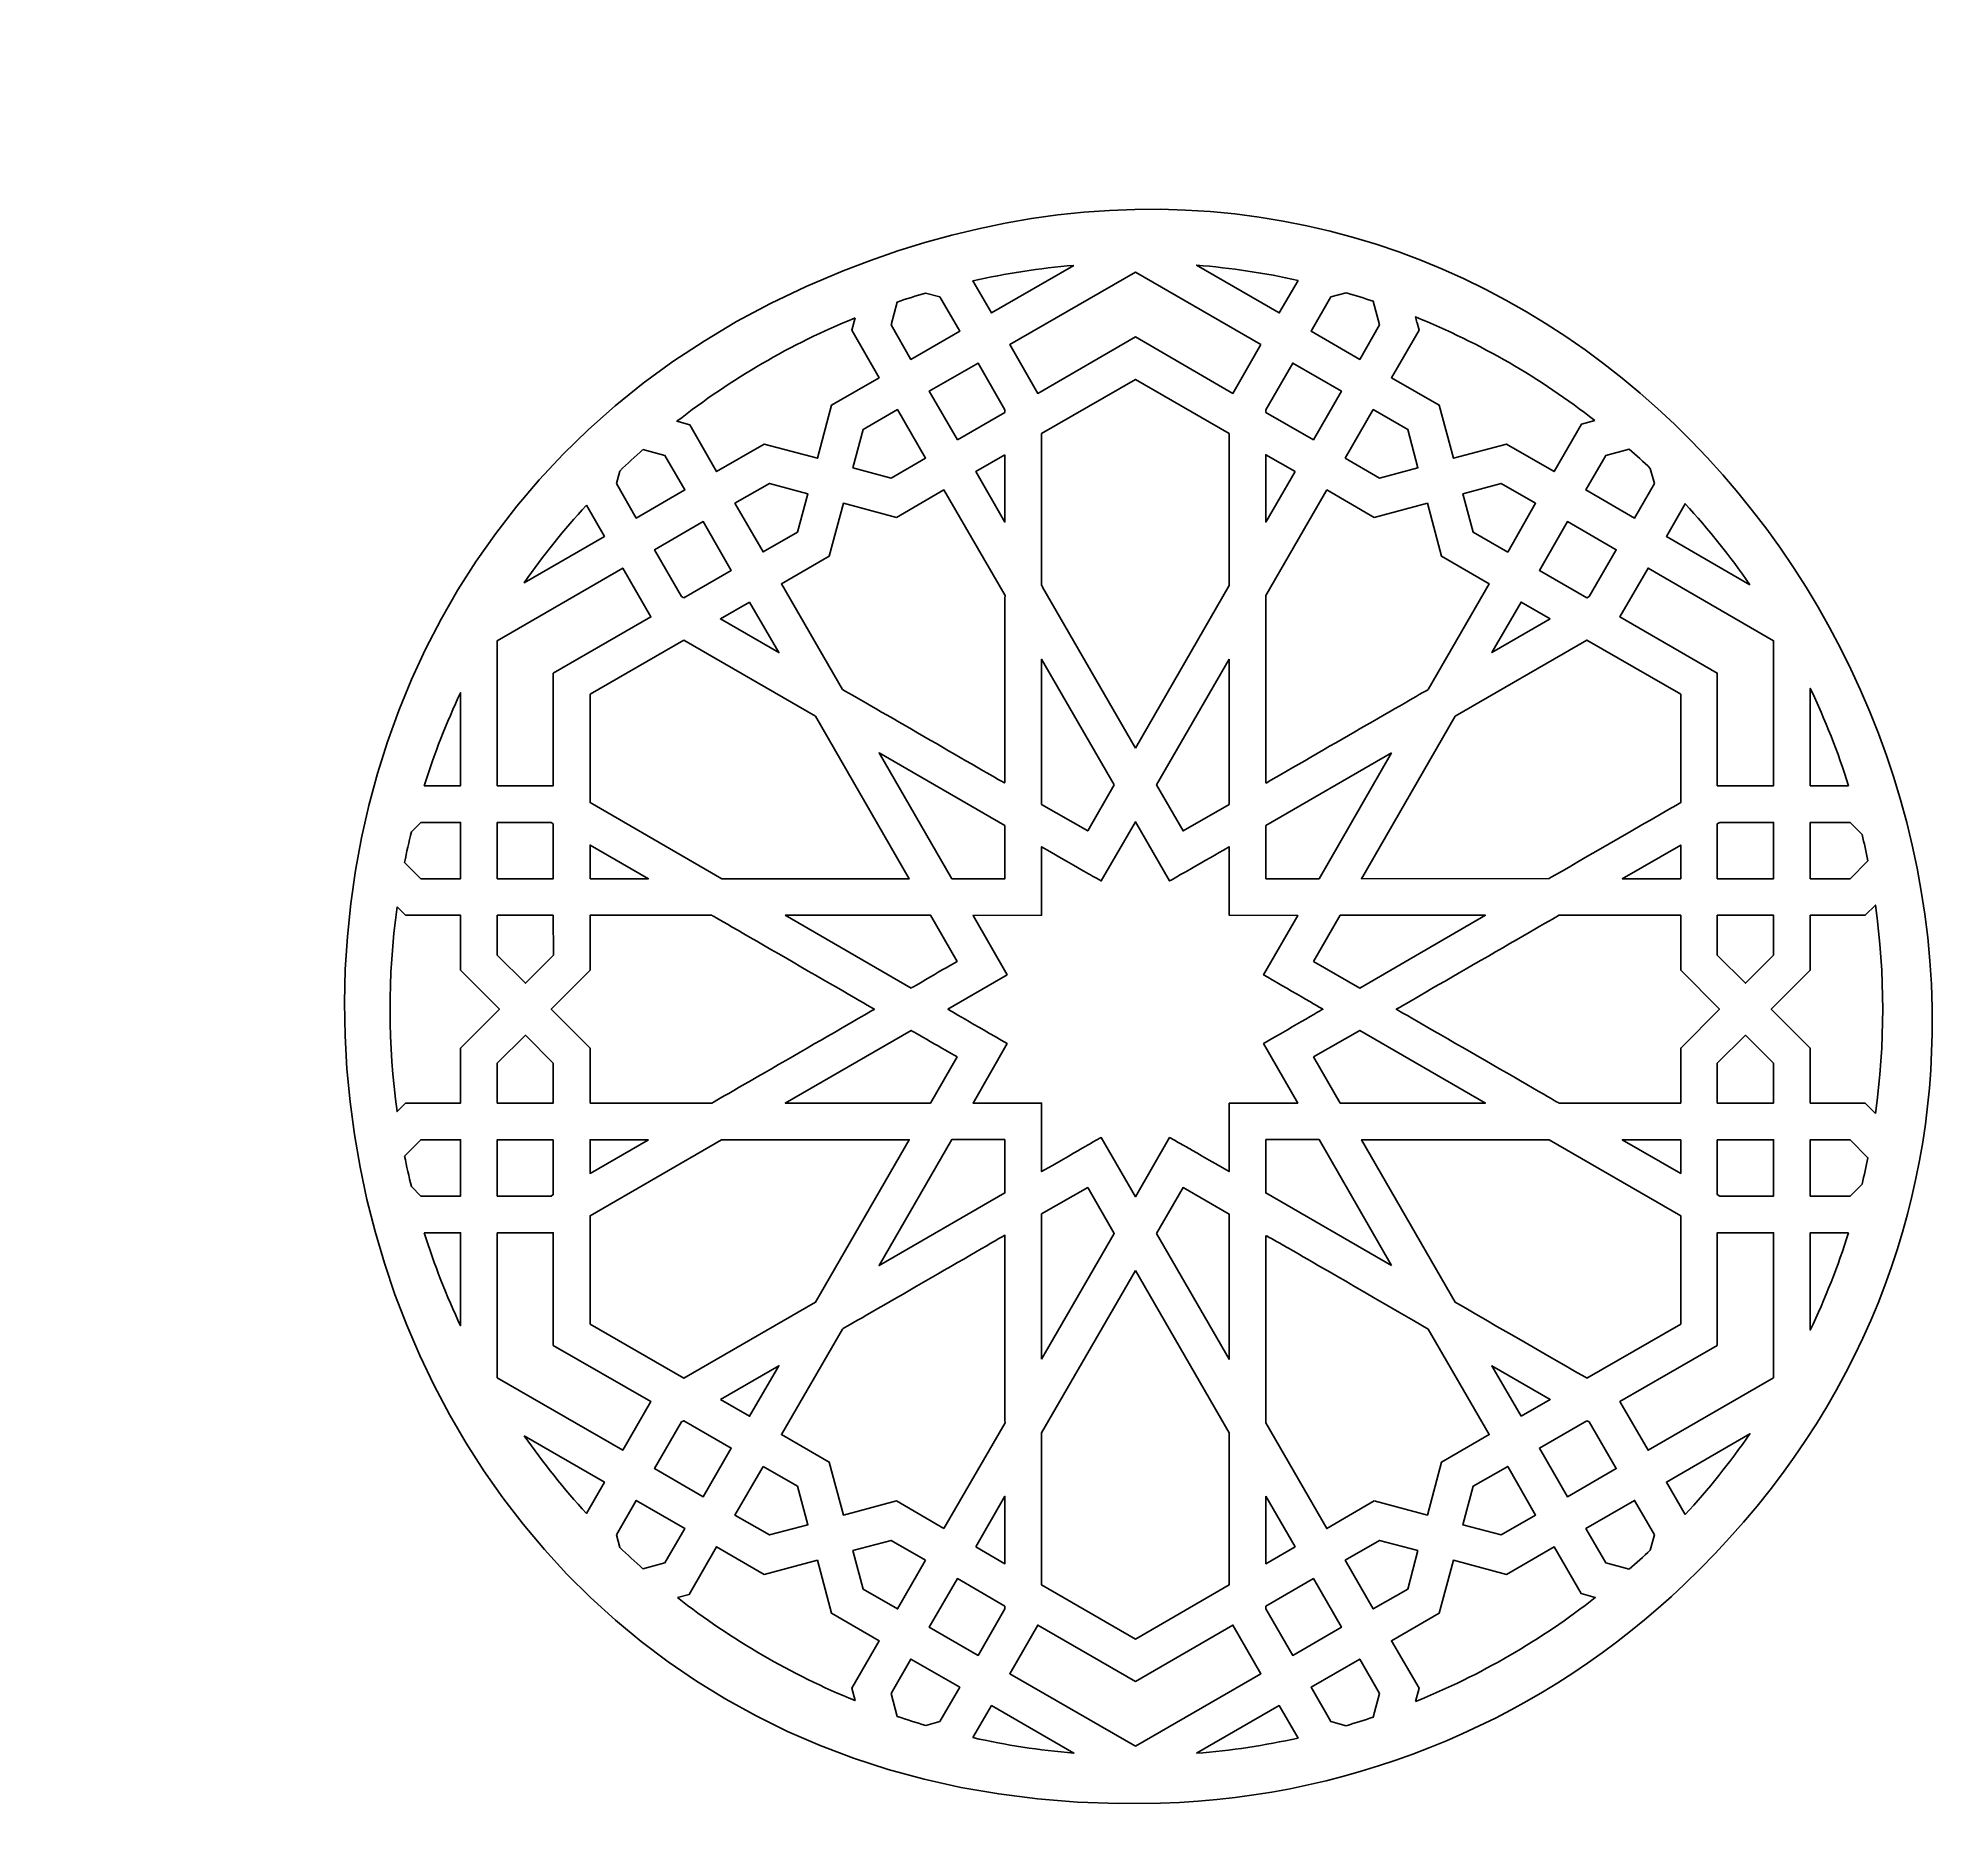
# Model space of a CAD drawing. Header units: millimetres. Extents: x -69 to 50, y -52 to 61.
import ezdxf

# ---------------------------------------------------------------- set-up
doc = ezdxf.new("R2010")
doc.units = ezdxf.units.MM
doc.header["$MEASUREMENT"] = 0
doc.layers.add('layer 1', color=7, linetype='Continuous')

msp = doc.modelspace()

# ---------------------------------------------------------------- linework, layer by layer
at = {"layer": 'layer 1', "color": 250}
for points, knots in [([(49.8475, -1.6363), (49.8475, -1.6363), (49.8475, -0.0005), (49.8475, -0.0005), (49.8475, -0.0005), (49.2806, 31.4816), (18.2701, 60.8286), (-18.4664, 46.2231), (-18.4664, 46.2231), (-68.9803, 26.1412), (-55.4036, -51.5761), (1.4401, -49.8909), (1.4401, -49.8909), (14.1111, -49.5135), (25.66, -44.4013), (34.3091, -36.1545), (34.3091, -36.1545), (44.9496, -26.0077), (49.6583, -13.7186), (49.8475, -1.6363)], [0, 0, 0, 0, 0.16666667, 0.16666667, 0.16666667, 0.16666667, 0.33333333, 0.33333333, 0.33333333, 0.33333333, 0.5, 0.5, 0.5, 0.5, 0.66666667, 0.66666667, 0.66666667, 0.66666667, 1, 1, 1, 1]), ([(-4.0026, 46.561), (-4.0026, 46.561), (-9.1581, 43.5769), (-9.1581, 43.5769), (-9.1581, 43.5769), (-9.1581, 43.5769), (-10.3254, 45.593), (-10.3254, 45.593), (-10.3254, 45.593), (-8.2652, 46.0551), (-6.1549, 46.3811), (-4.0026, 46.561)], [0, 0, 0, 0, 0.25, 0.25, 0.25, 0.25, 0.5, 0.5, 0.5, 0.5, 1, 1, 1, 1]), ([(10.0704, 45.6188), (10.0704, 45.6188), (8.8946, 43.5769), (8.8946, 43.5769), (8.8946, 43.5769), (8.8946, 43.5769), (3.7088, 46.5748), (3.7088, 46.5748), (3.7088, 46.5748), (5.8738, 46.4009), (7.9975, 46.0781), (10.0704, 45.6188)], [0, 0, 0, 0, 0.25, 0.25, 0.25, 0.25, 0.5, 0.5, 0.5, 0.5, 1, 1, 1, 1]), ([(7.7449, 41.59), (7.7449, 41.59), (5.981, 38.5339), (5.981, 38.5339), (5.981, 38.5339), (5.981, 38.5339), (-0.1316, 42.0712), (-0.1316, 42.0712), (-0.1316, 42.0712), (-0.1316, 42.0712), (-6.253, 38.5339), (-6.253, 38.5339), (-6.253, 38.5339), (-6.253, 38.5339), (-8.0087, 41.59), (-8.0087, 41.59), (-8.0087, 41.59), (-8.0087, 41.59), (-0.1316, 46.1345), (-0.1316, 46.1345), (-0.1316, 46.1345), (-0.1316, 46.1345), (7.7449, 41.59), (7.7449, 41.59)], [0, 0, 0, 0, 0.14285714, 0.14285714, 0.14285714, 0.14285714, 0.28571429, 0.28571429, 0.28571429, 0.28571429, 0.42857143, 0.42857143, 0.42857143, 0.42857143, 0.57142857, 0.57142857, 0.57142857, 0.57142857, 0.71428571, 0.71428571, 0.71428571, 0.71428571, 1, 1, 1, 1]), ([(-13.2898, 44.8243), (-13.2898, 44.8243), (-12.4015, 44.5841), (-12.4015, 44.5841), (-12.4015, 44.5841), (-12.4015, 44.5841), (-11.1538, 42.4279), (-11.1538, 42.4279), (-11.1538, 42.4279), (-11.1538, 42.4279), (-14.2102, 40.6633), (-14.2102, 40.6633), (-14.2102, 40.6633), (-14.2102, 40.6633), (-15.4577, 42.8286), (-15.4577, 42.8286), (-15.4577, 42.8286), (-15.4577, 42.8286), (-15.0697, 44.2637), (-15.0697, 44.2637), (-15.0697, 44.2637), (-14.4818, 44.4631), (-13.8874, 44.6479), (-13.2898, 44.8243)], [0, 0, 0, 0, 0.14285714, 0.14285714, 0.14285714, 0.14285714, 0.28571429, 0.28571429, 0.28571429, 0.28571429, 0.42857143, 0.42857143, 0.42857143, 0.42857143, 0.57142857, 0.57142857, 0.57142857, 0.57142857, 0.71428571, 0.71428571, 0.71428571, 0.71428571, 1, 1, 1, 1]), ([(15.1853, 42.8286), (15.1853, 42.8286), (13.9372, 40.6633), (13.9372, 40.6633), (13.9372, 40.6633), (13.9372, 40.6633), (10.8903, 42.4279), (10.8903, 42.4279), (10.8903, 42.4279), (10.8903, 42.4279), (12.1377, 44.5841), (12.1377, 44.5841), (12.1377, 44.5841), (12.1377, 44.5841), (13.0912, 44.8419), (13.0912, 44.8419), (13.0912, 44.8419), (13.662, 44.6744), (14.229, 44.4976), (14.7906, 44.3092), (14.7906, 44.3092), (14.7906, 44.3092), (15.1853, 42.8286), (15.1853, 42.8286)], [0, 0, 0, 0, 0.14285714, 0.14285714, 0.14285714, 0.14285714, 0.28571429, 0.28571429, 0.28571429, 0.28571429, 0.42857143, 0.42857143, 0.42857143, 0.42857143, 0.57142857, 0.57142857, 0.57142857, 0.57142857, 0.71428571, 0.71428571, 0.71428571, 0.71428571, 1, 1, 1, 1]), ([(-17.7199, 43.2703), (-17.7199, 43.2703), (-17.9258, 42.4988), (-17.9258, 42.4988), (-17.9258, 42.4988), (-17.9258, 42.4988), (-16.206, 39.5139), (-16.206, 39.5139), (-16.206, 39.5139), (-16.206, 39.5139), (-19.1908, 37.7941), (-19.1908, 37.7941), (-19.1908, 37.7941), (-19.1908, 37.7941), (-20.0817, 34.4618), (-20.0817, 34.4618), (-20.0817, 34.4618), (-20.0817, 34.4618), (-23.4148, 35.3529), (-23.4148, 35.3529), (-23.4148, 35.3529), (-23.4148, 35.3529), (-26.3996, 33.6331), (-26.3996, 33.6331), (-26.3996, 33.6331), (-26.3996, 33.6331), (-28.0927, 36.5559), (-28.0927, 36.5559), (-28.0927, 36.5559), (-28.0927, 36.5559), (-28.8897, 36.7813), (-28.8897, 36.7813), (-28.8897, 36.7813), (-25.508, 39.4303), (-21.7531, 41.6228), (-17.7199, 43.2703)], [0, 0, 0, 0, 0.1, 0.1, 0.1, 0.1, 0.2, 0.2, 0.2, 0.2, 0.3, 0.3, 0.3, 0.3, 0.4, 0.4, 0.4, 0.4, 0.5, 0.5, 0.5, 0.5, 0.6, 0.6, 0.6, 0.6, 0.7, 0.7, 0.7, 0.7, 0.8, 0.8, 0.8, 0.8, 1, 1, 1, 1]), ([(28.6833, 36.8328), (28.6833, 36.8328), (27.8554, 36.6092), (27.8554, 36.6092), (27.8554, 36.6092), (27.8554, 36.6092), (26.1356, 33.6331), (26.1356, 33.6331), (26.1356, 33.6331), (26.1356, 33.6331), (23.1422, 35.3529), (23.1422, 35.3529), (23.1422, 35.3529), (23.1422, 35.3529), (19.8184, 34.4618), (19.8184, 34.4618), (19.8184, 34.4618), (19.8184, 34.4618), (18.9276, 37.7941), (18.9276, 37.7941), (18.9276, 37.7941), (18.9276, 37.7941), (15.9336, 39.5139), (15.9336, 39.5139), (15.9336, 39.5139), (15.9336, 39.5139), (17.6622, 42.4988), (17.6622, 42.4988), (17.6622, 42.4988), (17.6622, 42.4988), (17.5373, 42.9532), (17.5373, 42.9532), (17.5373, 42.9532), (17.5362, 42.9546), (17.4953, 43.1049), (17.4346, 43.3303), (17.4346, 43.3303), (21.4969, 41.6867), (25.278, 39.4903), (28.6833, 36.8328)], [0, 0, 0, 0, 0.09090909, 0.09090909, 0.09090909, 0.09090909, 0.18181818, 0.18181818, 0.18181818, 0.18181818, 0.27272727, 0.27272727, 0.27272727, 0.27272727, 0.36363636, 0.36363636, 0.36363636, 0.36363636, 0.45454545, 0.45454545, 0.45454545, 0.45454545, 0.54545455, 0.54545455, 0.54545455, 0.54545455, 0.63636364, 0.63636364, 0.63636364, 0.63636364, 0.72727273, 0.72727273, 0.72727273, 0.72727273, 0.81818182, 0.81818182, 0.81818182, 0.81818182, 1, 1, 1, 1]), ([(-11.2963, 35.62), (-11.2963, 35.62), (-13.0609, 38.6764), (-13.0609, 38.6764), (-13.0609, 38.6764), (-13.0609, 38.6764), (-10.0044, 40.4319), (-10.0044, 40.4319), (-10.0044, 40.4319), (-10.0044, 40.4319), (-8.3206, 37.5091), (-8.3206, 37.5091), (-8.3206, 37.5091), (-8.3206, 37.5091), (-8.3206, 37.3398), (-8.3206, 37.3398), (-8.3206, 37.3398), (-8.3206, 37.3398), (-11.2963, 35.62), (-11.2963, 35.62)], [0, 0, 0, 0, 0.16666667, 0.16666667, 0.16666667, 0.16666667, 0.33333333, 0.33333333, 0.33333333, 0.33333333, 0.5, 0.5, 0.5, 0.5, 0.66666667, 0.66666667, 0.66666667, 0.66666667, 1, 1, 1, 1]), ([(8.0476, 37.3398), (8.0476, 37.3398), (8.0476, 37.5091), (8.0476, 37.5091), (8.0476, 37.5091), (8.0476, 37.5091), (9.7409, 40.4319), (9.7409, 40.4319), (9.7409, 40.4319), (9.7409, 40.4319), (12.7882, 38.6764), (12.7882, 38.6764), (12.7882, 38.6764), (12.7882, 38.6764), (11.0331, 35.62), (11.0331, 35.62), (11.0331, 35.62), (11.0331, 35.62), (8.0476, 37.3398), (8.0476, 37.3398)], [0, 0, 0, 0, 0.16666667, 0.16666667, 0.16666667, 0.16666667, 0.33333333, 0.33333333, 0.33333333, 0.33333333, 0.5, 0.5, 0.5, 0.5, 0.66666667, 0.66666667, 0.66666667, 0.66666667, 1, 1, 1, 1]), ([(-0.1316, 16.2846), (-0.1316, 16.2846), (-5.9679, 26.3892), (-5.9679, 26.3892), (-5.9679, 26.3892), (-5.9679, 26.3892), (-5.9679, 26.4245), (-5.9679, 26.4245), (-5.9679, 26.4245), (-5.9679, 26.4245), (-6.0124, 26.5049), (-6.0124, 26.5049), (-6.0124, 26.5049), (-6.0124, 26.5049), (-6.0124, 36.0123), (-6.0124, 36.0123), (-6.0124, 36.0123), (-6.0124, 36.0123), (-0.1316, 39.407), (-0.1316, 39.407), (-0.1316, 39.407), (-0.1316, 39.407), (5.7489, 36.0123), (5.7489, 36.0123), (5.7489, 36.0123), (5.7489, 36.0123), (5.7489, 26.4781), (5.7489, 26.4781), (5.7489, 26.4781), (5.7489, 26.4781), (-0.1316, 16.2846), (-0.1316, 16.2846)], [0, 0, 0, 0, 0.11111111, 0.11111111, 0.11111111, 0.11111111, 0.22222222, 0.22222222, 0.22222222, 0.22222222, 0.33333333, 0.33333333, 0.33333333, 0.33333333, 0.44444444, 0.44444444, 0.44444444, 0.44444444, 0.55555556, 0.55555556, 0.55555556, 0.55555556, 0.66666667, 0.66666667, 0.66666667, 0.66666667, 0.77777778, 0.77777778, 0.77777778, 0.77777778, 1, 1, 1, 1]), ([(-17.8542, 33.8649), (-17.8542, 33.8649), (-17.2131, 36.2705), (-17.2131, 36.2705), (-17.2131, 36.2705), (-17.2131, 36.2705), (-15.0563, 37.5179), (-15.0563, 37.5179), (-15.0563, 37.5179), (-15.0563, 37.5179), (-13.2926, 34.4706), (-13.2926, 34.4706), (-13.2926, 34.4706), (-13.2926, 34.4706), (-15.4489, 33.2232), (-15.4489, 33.2232), (-15.4489, 33.2232), (-15.4489, 33.2232), (-17.8542, 33.8649), (-17.8542, 33.8649)], [0, 0, 0, 0, 0.16666667, 0.16666667, 0.16666667, 0.16666667, 0.33333333, 0.33333333, 0.33333333, 0.33333333, 0.5, 0.5, 0.5, 0.5, 0.66666667, 0.66666667, 0.66666667, 0.66666667, 1, 1, 1, 1]), ([(13.0288, 34.4706), (13.0288, 34.4706), (14.7842, 37.5179), (14.7842, 37.5179), (14.7842, 37.5179), (14.7842, 37.5179), (16.9492, 36.2705), (16.9492, 36.2705), (16.9492, 36.2705), (16.9492, 36.2705), (17.5909, 33.8649), (17.5909, 33.8649), (17.5909, 33.8649), (17.5909, 33.8649), (15.1853, 33.2232), (15.1853, 33.2232), (15.1853, 33.2232), (15.1853, 33.2232), (13.0288, 34.4706), (13.0288, 34.4706)], [0, 0, 0, 0, 0.16666667, 0.16666667, 0.16666667, 0.16666667, 0.33333333, 0.33333333, 0.33333333, 0.33333333, 0.5, 0.5, 0.5, 0.5, 0.66666667, 0.66666667, 0.66666667, 0.66666667, 1, 1, 1, 1]), ([(-31.0225, 35.004), (-31.0225, 35.004), (-29.6427, 34.6311), (-29.6427, 34.6311), (-29.6427, 34.6311), (-29.6427, 34.6311), (-28.3956, 32.4746), (-28.3956, 32.4746), (-28.3956, 32.4746), (-28.3956, 32.4746), (-31.4427, 30.7107), (-31.4427, 30.7107), (-31.4427, 30.7107), (-31.4427, 30.7107), (-32.6901, 32.8757), (-32.6901, 32.8757), (-32.6901, 32.8757), (-32.6901, 32.8757), (-32.4802, 33.6635), (-32.4802, 33.6635), (-32.4802, 33.6635), (-32.0041, 34.1207), (-31.5175, 34.5669), (-31.0225, 35.004)], [0, 0, 0, 0, 0.14285714, 0.14285714, 0.14285714, 0.14285714, 0.28571429, 0.28571429, 0.28571429, 0.28571429, 0.42857143, 0.42857143, 0.42857143, 0.42857143, 0.57142857, 0.57142857, 0.57142857, 0.57142857, 0.71428571, 0.71428571, 0.71428571, 0.71428571, 1, 1, 1, 1]), ([(-8.3206, 34.6844), (-8.3206, 34.6844), (-8.3206, 30.461), (-8.3206, 30.461), (-8.3206, 30.461), (-8.3206, 30.461), (-10.1469, 33.6243), (-10.1469, 33.6243), (-10.1469, 33.6243), (-10.1469, 33.6243), (-8.3206, 34.6844), (-8.3206, 34.6844)], [0, 0, 0, 0, 0.25, 0.25, 0.25, 0.25, 0.5, 0.5, 0.5, 0.5, 1, 1, 1, 1]), ([(9.8838, 33.6243), (9.8838, 33.6243), (8.0476, 30.461), (8.0476, 30.461), (8.0476, 30.461), (8.0476, 30.461), (8.0476, 34.6844), (8.0476, 34.6844), (8.0476, 34.6844), (8.0476, 34.6844), (9.8838, 33.6243), (9.8838, 33.6243)], [0, 0, 0, 0, 0.25, 0.25, 0.25, 0.25, 0.5, 0.5, 0.5, 0.5, 1, 1, 1, 1]), ([(32.4263, 32.8757), (32.4263, 32.8757), (31.1792, 30.7107), (31.1792, 30.7107), (31.1792, 30.7107), (31.1792, 30.7107), (28.1231, 32.4746), (28.1231, 32.4746), (28.1231, 32.4746), (28.1231, 32.4746), (29.3705, 34.64), (29.3705, 34.64), (29.3705, 34.64), (29.3705, 34.64), (30.8494, 35.0344), (30.8494, 35.0344), (30.8494, 35.0344), (31.2963, 34.6407), (31.737, 34.2403), (32.1684, 33.83), (32.1684, 33.83), (32.1684, 33.83), (32.4263, 32.8757), (32.4263, 32.8757)], [0, 0, 0, 0, 0.14285714, 0.14285714, 0.14285714, 0.14285714, 0.28571429, 0.28571429, 0.28571429, 0.28571429, 0.42857143, 0.42857143, 0.42857143, 0.42857143, 0.57142857, 0.57142857, 0.57142857, 0.57142857, 0.71428571, 0.71428571, 0.71428571, 0.71428571, 1, 1, 1, 1]), ([(-21.3207, 29.8372), (-21.3207, 29.8372), (-23.4859, 28.5898), (-23.4859, 28.5898), (-23.4859, 28.5898), (-23.4859, 28.5898), (-25.2503, 31.6371), (-25.2503, 31.6371), (-25.2503, 31.6371), (-25.2503, 31.6371), (-23.0849, 32.8845), (-23.0849, 32.8845), (-23.0849, 32.8845), (-23.0849, 32.8845), (-20.6791, 32.234), (-20.6791, 32.234), (-20.6791, 32.234), (-20.6791, 32.234), (-21.3207, 29.8372), (-21.3207, 29.8372)], [0, 0, 0, 0, 0.16666667, 0.16666667, 0.16666667, 0.16666667, 0.33333333, 0.33333333, 0.33333333, 0.33333333, 0.5, 0.5, 0.5, 0.5, 0.66666667, 0.66666667, 0.66666667, 0.66666667, 1, 1, 1, 1]), ([(-15.1278, 30.7552), (-15.1278, 30.7552), (-12.1433, 32.4746), (-12.1433, 32.4746), (-12.1433, 32.4746), (-12.1433, 32.4746), (-8.3114, 25.8544), (-8.3114, 25.8544), (-8.3114, 25.8544), (-8.3206, 25.079), (-8.3206, 22.5577), (-8.3206, 14.146), (-8.3206, 14.146), (-8.3206, 14.146), (-8.3471, 14.164), (-8.3471, 14.164), (-8.3471, 14.164), (-8.3471, 14.164), (-8.3471, 14.1016), (-8.3471, 14.1016), (-8.3471, 14.1016), (-10.106, 15.1091), (-16.6738, 18.917), (-18.5142, 19.9648), (-18.5142, 19.9648), (-18.5142, 19.9648), (-22.3366, 26.585), (-22.3366, 26.585), (-22.3366, 26.585), (-22.3366, 26.585), (-19.3512, 28.3136), (-19.3512, 28.3136), (-19.3512, 28.3136), (-19.3512, 28.3136), (-18.4514, 31.6463), (-18.4514, 31.6463), (-18.4514, 31.6463), (-18.4514, 31.6463), (-15.1278, 30.7552), (-15.1278, 30.7552)], [0, 0, 0, 0, 0.09090909, 0.09090909, 0.09090909, 0.09090909, 0.18181818, 0.18181818, 0.18181818, 0.18181818, 0.27272727, 0.27272727, 0.27272727, 0.27272727, 0.36363636, 0.36363636, 0.36363636, 0.36363636, 0.45454545, 0.45454545, 0.45454545, 0.45454545, 0.54545455, 0.54545455, 0.54545455, 0.54545455, 0.63636364, 0.63636364, 0.63636364, 0.63636364, 0.72727273, 0.72727273, 0.72727273, 0.72727273, 0.81818182, 0.81818182, 0.81818182, 0.81818182, 1, 1, 1, 1]), ([(11.8706, 32.4746), (11.8706, 32.4746), (14.8555, 30.7552), (14.8555, 30.7552), (14.8555, 30.7552), (14.8555, 30.7552), (18.1875, 31.6463), (18.1875, 31.6463), (18.1875, 31.6463), (18.1875, 31.6463), (19.0789, 28.3136), (19.0789, 28.3136), (19.0789, 28.3136), (19.0789, 28.3136), (22.0638, 26.585), (22.0638, 26.585), (22.0638, 26.585), (22.0638, 26.585), (18.2411, 19.9648), (18.2411, 19.9648), (18.2411, 19.9648), (17.3503, 19.4501), (11.2529, 15.9378), (8.0656, 14.0928), (8.0656, 14.0928), (8.0656, 14.0928), (8.0656, 14.146), (8.0656, 14.146), (8.0656, 14.146), (8.0656, 14.146), (8.0476, 14.1372), (8.0476, 14.1372), (8.0476, 14.1372), (8.0476, 14.1372), (8.0476, 25.8544), (8.0476, 25.8544), (8.0476, 25.8544), (8.0476, 25.8544), (11.8706, 32.4746), (11.8706, 32.4746)], [0, 0, 0, 0, 0.09090909, 0.09090909, 0.09090909, 0.09090909, 0.18181818, 0.18181818, 0.18181818, 0.18181818, 0.27272727, 0.27272727, 0.27272727, 0.27272727, 0.36363636, 0.36363636, 0.36363636, 0.36363636, 0.45454545, 0.45454545, 0.45454545, 0.45454545, 0.54545455, 0.54545455, 0.54545455, 0.54545455, 0.63636364, 0.63636364, 0.63636364, 0.63636364, 0.72727273, 0.72727273, 0.72727273, 0.72727273, 0.81818182, 0.81818182, 0.81818182, 0.81818182, 1, 1, 1, 1]), ([(23.2223, 28.581), (23.2223, 28.581), (21.057, 29.8284), (21.057, 29.8284), (21.057, 29.8284), (21.057, 29.8284), (20.4153, 32.234), (20.4153, 32.234), (20.4153, 32.234), (20.4153, 32.234), (22.8212, 32.8845), (22.8212, 32.8845), (22.8212, 32.8845), (22.8212, 32.8845), (24.9777, 31.6371), (24.9777, 31.6371), (24.9777, 31.6371), (24.9777, 31.6371), (23.2223, 28.581), (23.2223, 28.581)], [0, 0, 0, 0, 0.16666667, 0.16666667, 0.16666667, 0.16666667, 0.33333333, 0.33333333, 0.33333333, 0.33333333, 0.5, 0.5, 0.5, 0.5, 0.66666667, 0.66666667, 0.66666667, 0.66666667, 1, 1, 1, 1]), ([(-34.5699, 31.5246), (-34.5699, 31.5246), (-33.4389, 29.561), (-33.4389, 29.561), (-33.4389, 29.561), (-33.4389, 29.561), (-38.4723, 26.6584), (-38.4723, 26.6584), (-38.4723, 26.6584), (-37.2785, 28.3669), (-35.9751, 29.9925), (-34.5699, 31.5246)], [0, 0, 0, 0, 0.25, 0.25, 0.25, 0.25, 0.5, 0.5, 0.5, 0.5, 1, 1, 1, 1]), ([(38.421, 26.5317), (38.421, 26.5317), (33.1752, 29.561), (33.1752, 29.561), (33.1752, 29.561), (33.1752, 29.561), (34.3539, 31.6071), (34.3539, 31.6071), (34.3539, 31.6071), (35.8228, 30.0133), (37.1821, 28.3175), (38.421, 26.5317)], [0, 0, 0, 0, 0.25, 0.25, 0.25, 0.25, 0.5, 0.5, 0.5, 0.5, 1, 1, 1, 1]), ([(-28.4574, 25.7119), (-28.4574, 25.7119), (-28.6094, 25.8008), (-28.6094, 25.8008), (-28.6094, 25.8008), (-28.6094, 25.8008), (-30.293, 28.7235), (-30.293, 28.7235), (-30.293, 28.7235), (-30.293, 28.7235), (-27.2372, 30.4878), (-27.2372, 30.4878), (-27.2372, 30.4878), (-27.2372, 30.4878), (-25.4818, 27.4317), (-25.4818, 27.4317), (-25.4818, 27.4317), (-25.4818, 27.4317), (-28.4574, 25.7119), (-28.4574, 25.7119)], [0, 0, 0, 0, 0.16666667, 0.16666667, 0.16666667, 0.16666667, 0.33333333, 0.33333333, 0.33333333, 0.33333333, 0.5, 0.5, 0.5, 0.5, 0.66666667, 0.66666667, 0.66666667, 0.66666667, 1, 1, 1, 1]), ([(28.3369, 25.8008), (28.3369, 25.8008), (28.194, 25.7119), (28.194, 25.7119), (28.194, 25.7119), (28.194, 25.7119), (25.2095, 27.4317), (25.2095, 27.4317), (25.2095, 27.4317), (25.2095, 27.4317), (26.9738, 30.4878), (26.9738, 30.4878), (26.9738, 30.4878), (26.9738, 30.4878), (30.0295, 28.7235), (30.0295, 28.7235), (30.0295, 28.7235), (30.0295, 28.7235), (28.3369, 25.8008), (28.3369, 25.8008)], [0, 0, 0, 0, 0.16666667, 0.16666667, 0.16666667, 0.16666667, 0.33333333, 0.33333333, 0.33333333, 0.33333333, 0.5, 0.5, 0.5, 0.5, 0.66666667, 0.66666667, 0.66666667, 0.66666667, 1, 1, 1, 1]), ([(-36.6466, 20.9892), (-36.6466, 20.9892), (-36.6466, 13.9234), (-36.6466, 13.9234), (-36.6466, 13.9234), (-36.6466, 13.9234), (-40.1658, 13.9234), (-40.1658, 13.9234), (-40.1658, 13.9234), (-40.1658, 13.9234), (-40.1658, 23.0209), (-40.1658, 23.0209), (-40.1658, 23.0209), (-40.1658, 23.0209), (-32.2893, 27.5742), (-32.2893, 27.5742), (-32.2893, 27.5742), (-32.2893, 27.5742), (-30.525, 24.5181), (-30.525, 24.5181), (-30.525, 24.5181), (-30.525, 24.5181), (-36.6466, 20.9892), (-36.6466, 20.9892)], [0, 0, 0, 0, 0.14285714, 0.14285714, 0.14285714, 0.14285714, 0.28571429, 0.28571429, 0.28571429, 0.28571429, 0.42857143, 0.42857143, 0.42857143, 0.42857143, 0.57142857, 0.57142857, 0.57142857, 0.57142857, 0.71428571, 0.71428571, 0.71428571, 0.71428571, 1, 1, 1, 1]), ([(36.3739, 13.9234), (36.3739, 13.9234), (36.3739, 20.9892), (36.3739, 20.9892), (36.3739, 20.9892), (36.3739, 20.9892), (30.2616, 24.5181), (30.2616, 24.5181), (30.2616, 24.5181), (30.2616, 24.5181), (32.0255, 27.5742), (32.0255, 27.5742), (32.0255, 27.5742), (32.0255, 27.5742), (39.9024, 23.0209), (39.9024, 23.0209), (39.9024, 23.0209), (39.9024, 23.0209), (39.9024, 13.9234), (39.9024, 13.9234), (39.9024, 13.9234), (39.9024, 13.9234), (36.3739, 13.9234), (36.3739, 13.9234)], [0, 0, 0, 0, 0.14285714, 0.14285714, 0.14285714, 0.14285714, 0.28571429, 0.28571429, 0.28571429, 0.28571429, 0.42857143, 0.42857143, 0.42857143, 0.42857143, 0.57142857, 0.57142857, 0.57142857, 0.57142857, 0.71428571, 0.71428571, 0.71428571, 0.71428571, 1, 1, 1, 1]), ([(-24.332, 25.4445), (-24.332, 25.4445), (-22.4964, 22.2723), (-22.4964, 22.2723), (-22.4964, 22.2723), (-22.4964, 22.2723), (-26.159, 24.384), (-26.159, 24.384), (-26.159, 24.384), (-26.159, 24.384), (-24.332, 25.4445), (-24.332, 25.4445)], [0, 0, 0, 0, 0.25, 0.25, 0.25, 0.25, 0.5, 0.5, 0.5, 0.5, 1, 1, 1, 1]), ([(25.8957, 24.384), (25.8957, 24.384), (22.2331, 22.2723), (22.2331, 22.2723), (22.2331, 22.2723), (22.2331, 22.2723), (24.0602, 25.4445), (24.0602, 25.4445), (24.0602, 25.4445), (24.0602, 25.4445), (25.8957, 24.384), (25.8957, 24.384)], [0, 0, 0, 0, 0.25, 0.25, 0.25, 0.25, 0.5, 0.5, 0.5, 0.5, 1, 1, 1, 1]), ([(-28.4574, 23.0565), (-28.4574, 23.0565), (-20.207, 18.2898), (-20.207, 18.2898), (-20.207, 18.2898), (-20.207, 18.2898), (-14.3171, 8.0959), (-14.3171, 8.0959), (-14.3171, 8.0959), (-14.3171, 8.0959), (-26.0787, 8.0959), (-26.0787, 8.0959), (-26.0787, 8.0959), (-26.0787, 8.0959), (-34.3386, 12.8718), (-34.3386, 12.8718), (-34.3386, 12.8718), (-34.3386, 12.8718), (-34.3386, 19.6617), (-34.3386, 19.6617), (-34.3386, 19.6617), (-34.3386, 19.6617), (-28.4574, 23.0565), (-28.4574, 23.0565)], [0, 0, 0, 0, 0.14285714, 0.14285714, 0.14285714, 0.14285714, 0.28571429, 0.28571429, 0.28571429, 0.28571429, 0.42857143, 0.42857143, 0.42857143, 0.42857143, 0.57142857, 0.57142857, 0.57142857, 0.57142857, 0.71428571, 0.71428571, 0.71428571, 0.71428571, 1, 1, 1, 1]), ([(34.0748, 19.6617), (34.0748, 19.6617), (34.0748, 12.8718), (34.0748, 12.8718), (34.0748, 12.8718), (32.7628, 12.1084), (26.1592, 8.3002), (25.8241, 8.1051), (25.8241, 8.1051), (25.8241, 8.1051), (14.0445, 8.0959), (14.0445, 8.0959), (14.0445, 8.0959), (14.0445, 8.0959), (19.9256, 18.2806), (19.9256, 18.2806), (19.9256, 18.2806), (19.9256, 18.2806), (28.194, 23.0565), (28.194, 23.0565), (28.194, 23.0565), (28.194, 23.0565), (34.0748, 19.6617), (34.0748, 19.6617)], [0, 0, 0, 0, 0.14285714, 0.14285714, 0.14285714, 0.14285714, 0.28571429, 0.28571429, 0.28571429, 0.28571429, 0.42857143, 0.42857143, 0.42857143, 0.42857143, 0.57142857, 0.57142857, 0.57142857, 0.57142857, 0.71428571, 0.71428571, 0.71428571, 0.71428571, 1, 1, 1, 1]), ([(-1.4594, 13.9767), (-1.4594, 13.9767), (-3.1259, 11.0899), (-3.1259, 11.0899), (-3.1259, 11.0899), (-3.1259, 11.0899), (-6.0124, 12.7561), (-6.0124, 12.7561), (-6.0124, 12.7561), (-6.0124, 12.7561), (-6.0124, 21.8627), (-6.0124, 21.8627), (-6.0124, 21.8627), (-6.0124, 21.8627), (-1.4594, 13.9767), (-1.4594, 13.9767)], [0, 0, 0, 0, 0.2, 0.2, 0.2, 0.2, 0.4, 0.4, 0.4, 0.4, 0.6, 0.6, 0.6, 0.6, 1, 1, 1, 1]), ([(5.7489, 21.8715), (5.7489, 21.8715), (5.7489, 12.7561), (5.7489, 12.7561), (5.7489, 12.7561), (5.7489, 12.7561), (2.8621, 11.0899), (2.8621, 11.0899), (2.8621, 11.0899), (2.8621, 11.0899), (1.1959, 13.9767), (1.1959, 13.9767), (1.1959, 13.9767), (1.1959, 13.9767), (5.7489, 21.8715), (5.7489, 21.8715)], [0, 0, 0, 0, 0.2, 0.2, 0.2, 0.2, 0.4, 0.4, 0.4, 0.4, 0.6, 0.6, 0.6, 0.6, 1, 1, 1, 1]), ([(-44.7459, 13.9234), (-44.1146, 15.9311), (-43.3496, 17.8798), (-42.4649, 19.7616), (-42.4649, 19.7616), (-42.4649, 19.7616), (-42.4649, 13.9234), (-42.4649, 13.9234), (-42.4649, 13.9234), (-42.4649, 13.9234), (-44.7459, 13.9234), (-44.7459, 13.9234)], [0, 0, 0, 0, 0.25, 0.25, 0.25, 0.25, 0.5, 0.5, 0.5, 0.5, 1, 1, 1, 1]), ([(44.6067, 13.9234), (44.6067, 13.9234), (42.2011, 13.9234), (42.2011, 13.9234), (42.2011, 13.9234), (42.2011, 13.9234), (42.2011, 20.0283), (42.2011, 20.0283), (42.2011, 20.0283), (43.1398, 18.0643), (43.9455, 16.0256), (44.6067, 13.9234)], [0, 0, 0, 0, 0.25, 0.25, 0.25, 0.25, 0.5, 0.5, 0.5, 0.5, 1, 1, 1, 1]), ([(-11.6529, 8.0871), (-11.6529, 8.0871), (-16.206, 15.9815), (-16.206, 15.9815), (-16.206, 15.9815), (-16.206, 15.9815), (-8.3206, 11.4286), (-8.3206, 11.4286), (-8.3206, 11.4286), (-8.3206, 11.4286), (-8.3206, 8.0959), (-8.3206, 8.0959), (-8.3206, 8.0959), (-8.3206, 8.0959), (-11.6529, 8.0871), (-11.6529, 8.0871)], [0, 0, 0, 0, 0.2, 0.2, 0.2, 0.2, 0.4, 0.4, 0.4, 0.4, 0.6, 0.6, 0.6, 0.6, 1, 1, 1, 1]), ([(15.942, 15.9815), (15.942, 15.9815), (11.3891, 8.0871), (11.3891, 8.0871), (11.3891, 8.0871), (11.3891, 8.0871), (8.0568, 8.0959), (8.0568, 8.0959), (8.0568, 8.0959), (8.0568, 8.0959), (8.0476, 11.4286), (8.0476, 11.4286), (8.0476, 11.4286), (8.0476, 11.4286), (15.942, 15.9815), (15.942, 15.9815)], [0, 0, 0, 0, 0.2, 0.2, 0.2, 0.2, 0.4, 0.4, 0.4, 0.4, 0.6, 0.6, 0.6, 0.6, 1, 1, 1, 1]), ([(-44.9596, 11.6247), (-44.9596, 11.6247), (-42.4649, 11.6247), (-42.4649, 11.6247), (-42.4649, 11.6247), (-42.4649, 11.6247), (-42.4649, 8.0959), (-42.4649, 8.0959), (-42.4649, 8.0959), (-42.4649, 8.0959), (-44.9596, 8.0959), (-44.9596, 8.0959), (-44.9596, 8.0959), (-44.9596, 8.0959), (-45.9782, 9.1147), (-45.9782, 9.1147), (-45.9782, 9.1147), (-45.8492, 9.7596), (-45.7055, 10.3992), (-45.5502, 11.0338), (-45.5502, 11.0338), (-45.5502, 11.0338), (-44.9596, 11.6247), (-44.9596, 11.6247)], [0, 0, 0, 0, 0.14285714, 0.14285714, 0.14285714, 0.14285714, 0.28571429, 0.28571429, 0.28571429, 0.28571429, 0.42857143, 0.42857143, 0.42857143, 0.42857143, 0.57142857, 0.57142857, 0.57142857, 0.57142857, 0.71428571, 0.71428571, 0.71428571, 0.71428571, 1, 1, 1, 1]), ([(-40.1658, 8.0959), (-40.1658, 8.0959), (-40.1658, 11.6247), (-40.1658, 11.6247), (-40.1658, 11.6247), (-40.1658, 11.6247), (-36.7891, 11.6247), (-36.7891, 11.6247), (-36.7891, 11.6247), (-36.7891, 11.6247), (-36.6466, 11.5355), (-36.6466, 11.5355), (-36.6466, 11.5355), (-36.6466, 11.5355), (-36.6466, 8.0959), (-36.6466, 8.0959), (-36.6466, 8.0959), (-36.6466, 8.0959), (-40.1658, 8.0959), (-40.1658, 8.0959)], [0, 0, 0, 0, 0.16666667, 0.16666667, 0.16666667, 0.16666667, 0.33333333, 0.33333333, 0.33333333, 0.33333333, 0.5, 0.5, 0.5, 0.5, 0.66666667, 0.66666667, 0.66666667, 0.66666667, 1, 1, 1, 1]), ([(5.7577, -5.9736), (5.7464, -7.438), (5.7489, -6.5613), (5.7489, -10.2771), (5.7489, -10.2771), (1.6715, -7.9382), (3.9148, -9.2068), (2.0154, -8.1386), (2.0154, -8.1386), (2.0154, -8.1386), (-0.1316, -11.8544), (-0.1316, -11.8544), (-0.1316, -11.8544), (-0.1316, -11.8544), (-2.2789, -8.1386), (-2.2789, -8.1386), (-2.2789, -8.1386), (-4.1494, -9.1909), (-2.0161, -7.9848), (-6.0124, -10.2771), (-6.0124, -10.2771), (-6.0124, -8.3192), (-6.0219, -8.3291), (-6.0219, -5.9736), (-6.0219, -5.9736), (-6.0219, -5.9736), (-10.3163, -5.9736), (-10.3163, -5.9736), (-10.3163, -5.9736), (-10.3163, -5.9736), (-8.1781, -2.249), (-8.1781, -2.249), (-8.1781, -2.249), (-10.2376, -1.0506), (-11.8935, -0.0928), (-11.8935, -0.0928), (-11.8935, -0.0928), (-11.8935, -0.0928), (-8.1781, 2.0726), (-8.1781, 2.0726), (-8.1781, 2.0726), (-8.1781, 2.0726), (-10.3163, 5.7884), (-10.3163, 5.7884), (-10.3163, 5.7884), (-10.3163, 5.7884), (-6.0219, 5.7972), (-6.0219, 5.7972), (-6.0219, 5.7972), (-6.0219, 8.5157), (-6.0124, 6.6456), (-6.0124, 10.1007), (-6.0124, 10.1007), (-3.0473, 8.3785), (-3.17, 8.4547), (-2.2789, 7.9534), (-2.2789, 7.9534), (-2.2789, 7.9534), (-0.1316, 11.6692), (-0.1316, 11.6692), (-0.1316, 11.6692), (-0.1316, 11.6692), (2.0154, 7.9534), (2.0154, 7.9534), (2.0154, 7.9534), (2.3509, 8.1421), (5.5192, 9.9547), (5.7489, 10.1007), (5.7489, 10.1007), (5.7489, 6.3144), (5.7468, 7.233), (5.7577, 5.7972), (5.7577, 5.7972), (5.7577, 5.7972), (10.0524, 5.7884), (10.0524, 5.7884), (10.0524, 5.7884), (10.0524, 5.7884), (7.9054, 2.0726), (7.9054, 2.0726), (7.9054, 2.0726), (9.2375, 1.2926), (11.629, -0.0924), (11.63, -0.0928), (11.63, -0.0928), (11.3471, -0.254), (8.8046, -1.7226), (7.9054, -2.249), (7.9054, -2.249), (7.9054, -2.249), (10.0524, -5.9736), (10.0524, -5.9736), (10.0524, -5.9736), (10.0524, -5.9736), (5.7577, -5.9736), (5.7577, -5.9736)], [0, 0, 0, 0, 0.04, 0.04, 0.04, 0.04, 0.08, 0.08, 0.08, 0.08, 0.12, 0.12, 0.12, 0.12, 0.16, 0.16, 0.16, 0.16, 0.2, 0.2, 0.2, 0.2, 0.24, 0.24, 0.24, 0.24, 0.28, 0.28, 0.28, 0.28, 0.32, 0.32, 0.32, 0.32, 0.36, 0.36, 0.36, 0.36, 0.4, 0.4, 0.4, 0.4, 0.44, 0.44, 0.44, 0.44, 0.48, 0.48, 0.48, 0.48, 0.52, 0.52, 0.52, 0.52, 0.56, 0.56, 0.56, 0.56, 0.6, 0.6, 0.6, 0.6, 0.64, 0.64, 0.64, 0.64, 0.68, 0.68, 0.68, 0.68, 0.72, 0.72, 0.72, 0.72, 0.76, 0.76, 0.76, 0.76, 0.8, 0.8, 0.8, 0.8, 0.84, 0.84, 0.84, 0.84, 0.88, 0.88, 0.88, 0.88, 0.92, 0.92, 0.92, 0.92, 1, 1, 1, 1]), ([(36.3739, 8.0959), (36.3739, 8.0959), (36.3739, 11.5355), (36.3739, 11.5355), (36.3739, 11.5355), (36.3739, 11.5355), (36.5252, 11.6247), (36.5252, 11.6247), (36.5252, 11.6247), (36.5252, 11.6247), (39.9024, 11.6247), (39.9024, 11.6247), (39.9024, 11.6247), (39.9024, 11.6247), (39.9024, 8.0959), (39.9024, 8.0959), (39.9024, 8.0959), (39.9024, 8.0959), (36.3739, 8.0959), (36.3739, 8.0959)], [0, 0, 0, 0, 0.16666667, 0.16666667, 0.16666667, 0.16666667, 0.33333333, 0.33333333, 0.33333333, 0.33333333, 0.5, 0.5, 0.5, 0.5, 0.66666667, 0.66666667, 0.66666667, 0.66666667, 1, 1, 1, 1]), ([(45.4523, 10.8645), (45.5831, 10.3209), (45.7066, 9.7744), (45.8184, 9.2237), (45.8184, 9.2237), (45.8184, 9.2237), (44.6963, 8.0959), (44.6963, 8.0959), (44.6963, 8.0959), (44.6963, 8.0959), (42.2011, 8.0959), (42.2011, 8.0959), (42.2011, 8.0959), (42.2011, 8.0959), (42.2011, 11.6247), (42.2011, 11.6247), (42.2011, 11.6247), (42.2011, 11.6247), (44.6963, 11.6247), (44.6963, 11.6247), (44.6963, 11.6247), (44.6963, 11.6247), (45.4523, 10.8645), (45.4523, 10.8645)], [0, 0, 0, 0, 0.14285714, 0.14285714, 0.14285714, 0.14285714, 0.28571429, 0.28571429, 0.28571429, 0.28571429, 0.42857143, 0.42857143, 0.42857143, 0.42857143, 0.57142857, 0.57142857, 0.57142857, 0.57142857, 0.71428571, 0.71428571, 0.71428571, 0.71428571, 1, 1, 1, 1]), ([(-34.3386, 8.0959), (-34.3386, 8.0959), (-34.3386, 10.2076), (-34.3386, 10.2076), (-34.3386, 10.2076), (-34.3386, 10.2076), (-30.6853, 8.0959), (-30.6853, 8.0959), (-30.6853, 8.0959), (-30.6853, 8.0959), (-34.3386, 8.0959), (-34.3386, 8.0959)], [0, 0, 0, 0, 0.25, 0.25, 0.25, 0.25, 0.5, 0.5, 0.5, 0.5, 1, 1, 1, 1]), ([(30.413, 8.0959), (30.413, 8.0959), (34.0748, 10.2076), (34.0748, 10.2076), (34.0748, 10.2076), (34.0748, 10.2076), (34.0748, 8.0959), (34.0748, 8.0959), (34.0748, 8.0959), (34.0748, 8.0959), (30.413, 8.0959), (30.413, 8.0959)], [0, 0, 0, 0, 0.25, 0.25, 0.25, 0.25, 0.5, 0.5, 0.5, 0.5, 1, 1, 1, 1]), ([(-46.4472, 6.3288), (-46.4472, 6.3288), (-45.9134, 5.7972), (-45.9134, 5.7972), (-45.9134, 5.7972), (-45.9134, 5.7972), (-42.4649, 5.7972), (-42.4649, 5.7972), (-42.4649, 5.7972), (-42.4649, 5.7972), (-42.4649, 2.3488), (-42.4649, 2.3488), (-42.4649, 2.3488), (-42.4649, 2.3488), (-40.0323, -0.0928), (-40.0323, -0.0928), (-40.0323, -0.0928), (-40.0323, -0.0928), (-42.4649, -2.5252), (-42.4649, -2.5252), (-42.4649, -2.5252), (-42.4649, -2.5252), (-42.4649, -5.9736), (-42.4649, -5.9736), (-42.4649, -5.9736), (-42.4649, -5.9736), (-45.9134, -5.9736), (-45.9134, -5.9736), (-45.9134, -5.9736), (-45.9134, -5.9736), (-46.448, -6.508), (-46.448, -6.508), (-46.448, -6.508), (-47.018, -2.3678), (-47.0549, 1.9188), (-46.4472, 6.3288)], [0, 0, 0, 0, 0.1, 0.1, 0.1, 0.1, 0.2, 0.2, 0.2, 0.2, 0.3, 0.3, 0.3, 0.3, 0.4, 0.4, 0.4, 0.4, 0.5, 0.5, 0.5, 0.5, 0.6, 0.6, 0.6, 0.6, 0.7, 0.7, 0.7, 0.7, 0.8, 0.8, 0.8, 0.8, 1, 1, 1, 1]), ([(46.2922, -6.6252), (46.2922, -6.6252), (45.6406, -5.9736), (45.6406, -5.9736), (45.6406, -5.9736), (45.6406, -5.9736), (42.2011, -5.9736), (42.2011, -5.9736), (42.2011, -5.9736), (42.2011, -5.9736), (42.2011, -2.5252), (42.2011, -2.5252), (42.2011, -2.5252), (42.2011, -2.5252), (39.7595, -0.0928), (39.7595, -0.0928), (39.7595, -0.0928), (39.7595, -0.0928), (42.2011, 2.3488), (42.2011, 2.3488), (42.2011, 2.3488), (42.2011, 2.3488), (42.2011, 5.7972), (42.2011, 5.7972), (42.2011, 5.7972), (42.2011, 5.7972), (45.6498, 5.7972), (45.6498, 5.7972), (45.6498, 5.7972), (45.6498, 5.7972), (46.2926, 6.4396), (46.2926, 6.4396), (46.2926, 6.4396), (46.9029, 2.0867), (46.9032, -2.2705), (46.2922, -6.6252)], [0, 0, 0, 0, 0.1, 0.1, 0.1, 0.1, 0.2, 0.2, 0.2, 0.2, 0.3, 0.3, 0.3, 0.3, 0.4, 0.4, 0.4, 0.4, 0.5, 0.5, 0.5, 0.5, 0.6, 0.6, 0.6, 0.6, 0.7, 0.7, 0.7, 0.7, 0.8, 0.8, 0.8, 0.8, 1, 1, 1, 1]), ([(-36.6466, 5.7972), (-36.6466, 5.7972), (-36.6378, 3.302), (-36.6378, 3.302), (-36.6378, 3.302), (-36.6378, 3.302), (-38.4016, 1.5381), (-38.4016, 1.5381), (-38.4016, 1.5381), (-38.4016, 1.5381), (-40.1658, 3.302), (-40.1658, 3.302), (-40.1658, 3.302), (-40.1658, 3.302), (-40.1658, 5.7972), (-40.1658, 5.7972), (-40.1658, 5.7972), (-40.1658, 5.7972), (-36.6466, 5.7972), (-36.6466, 5.7972)], [0, 0, 0, 0, 0.16666667, 0.16666667, 0.16666667, 0.16666667, 0.33333333, 0.33333333, 0.33333333, 0.33333333, 0.5, 0.5, 0.5, 0.5, 0.66666667, 0.66666667, 0.66666667, 0.66666667, 1, 1, 1, 1]), ([(-34.3386, -5.9736), (-34.3386, -5.9736), (-34.3386, -2.5252), (-34.3386, -2.5252), (-34.3386, -2.5252), (-34.3386, -2.5252), (-36.78, -0.0928), (-36.78, -0.0928), (-36.78, -0.0928), (-36.78, -0.0928), (-34.3386, 2.3488), (-34.3386, 2.3488), (-34.3386, 2.3488), (-34.3386, 2.3488), (-34.3386, 5.7972), (-34.3386, 5.7972), (-34.3386, 5.7972), (-34.3386, 5.7972), (-26.6934, 5.7972), (-26.6934, 5.7972), (-26.6934, 5.7972), (-26.6016, 5.7439), (-16.591, -0.0473), (-16.4999, -0.0928), (-16.4999, -0.0928), (-16.4999, -0.0928), (-25.5437, -5.3146), (-26.6934, -5.9736), (-26.6934, -5.9736), (-26.6934, -5.9736), (-34.3386, -5.9736), (-34.3386, -5.9736)], [0, 0, 0, 0, 0.11111111, 0.11111111, 0.11111111, 0.11111111, 0.22222222, 0.22222222, 0.22222222, 0.22222222, 0.33333333, 0.33333333, 0.33333333, 0.33333333, 0.44444444, 0.44444444, 0.44444444, 0.44444444, 0.55555556, 0.55555556, 0.55555556, 0.55555556, 0.66666667, 0.66666667, 0.66666667, 0.66666667, 0.77777778, 0.77777778, 0.77777778, 0.77777778, 1, 1, 1, 1]), ([(-22.096, 5.7972), (-22.096, 5.7972), (-12.9808, 5.7972), (-12.9808, 5.7972), (-12.9808, 5.7972), (-12.9808, 5.7972), (-11.3143, 2.9101), (-11.3143, 2.9101), (-11.3143, 2.9101), (-11.4056, 2.8572), (-14.109, 1.2869), (-14.2014, 1.2351), (-14.2014, 1.2351), (-14.2014, 1.2351), (-22.096, 5.7972), (-22.096, 5.7972)], [0, 0, 0, 0, 0.2, 0.2, 0.2, 0.2, 0.4, 0.4, 0.4, 0.4, 0.6, 0.6, 0.6, 0.6, 1, 1, 1, 1]), ([(11.0508, 2.9101), (11.0508, 2.9101), (12.7173, 5.7972), (12.7173, 5.7972), (12.7173, 5.7972), (12.7173, 5.7972), (21.8232, 5.7972), (21.8232, 5.7972), (21.8232, 5.7972), (21.8232, 5.7972), (13.9372, 1.2351), (13.9372, 1.2351), (13.9372, 1.2351), (13.9372, 1.2351), (11.0508, 2.9101), (11.0508, 2.9101)], [0, 0, 0, 0, 0.2, 0.2, 0.2, 0.2, 0.4, 0.4, 0.4, 0.4, 0.6, 0.6, 0.6, 0.6, 1, 1, 1, 1]), ([(26.4298, -5.9736), (26.283, -5.8893), (16.3326, -0.1453), (16.2366, -0.0928), (16.2366, -0.0928), (16.243, -0.0892), (25.7697, 5.4187), (26.4298, 5.7972), (26.4298, 5.7972), (26.4298, 5.7972), (34.0748, 5.7972), (34.0748, 5.7972), (34.0748, 5.7972), (34.0748, 5.7972), (34.0748, 2.3488), (34.0748, 2.3488), (34.0748, 2.3488), (34.0748, 2.3488), (36.5072, -0.0928), (36.5072, -0.0928), (36.5072, -0.0928), (36.5072, -0.0928), (34.0748, -2.5252), (34.0748, -2.5252), (34.0748, -2.5252), (34.0748, -2.5252), (34.0748, -5.9736), (34.0748, -5.9736), (34.0748, -5.9736), (34.0748, -5.9736), (26.4298, -5.9736), (26.4298, -5.9736)], [0, 0, 0, 0, 0.11111111, 0.11111111, 0.11111111, 0.11111111, 0.22222222, 0.22222222, 0.22222222, 0.22222222, 0.33333333, 0.33333333, 0.33333333, 0.33333333, 0.44444444, 0.44444444, 0.44444444, 0.44444444, 0.55555556, 0.55555556, 0.55555556, 0.55555556, 0.66666667, 0.66666667, 0.66666667, 0.66666667, 0.77777778, 0.77777778, 0.77777778, 0.77777778, 1, 1, 1, 1]), ([(36.3739, 3.302), (36.3739, 3.302), (36.3739, 5.7972), (36.3739, 5.7972), (36.3739, 5.7972), (36.3739, 5.7972), (39.9024, 5.7972), (39.9024, 5.7972), (39.9024, 5.7972), (39.9024, 5.7972), (39.9024, 3.302), (39.9024, 3.302), (39.9024, 3.302), (39.9024, 3.302), (38.1381, 1.5381), (38.1381, 1.5381), (38.1381, 1.5381), (38.1381, 1.5381), (36.3739, 3.302), (36.3739, 3.302)], [0, 0, 0, 0, 0.16666667, 0.16666667, 0.16666667, 0.16666667, 0.33333333, 0.33333333, 0.33333333, 0.33333333, 0.5, 0.5, 0.5, 0.5, 0.66666667, 0.66666667, 0.66666667, 0.66666667, 1, 1, 1, 1]), ([(-40.1658, -5.9736), (-40.1658, -5.9736), (-40.1658, -3.4787), (-40.1658, -3.4787), (-40.1658, -3.4787), (-40.1658, -3.4787), (-38.4016, -1.7233), (-38.4016, -1.7233), (-38.4016, -1.7233), (-38.4016, -1.7233), (-36.6466, -3.4787), (-36.6466, -3.4787), (-36.6466, -3.4787), (-36.6466, -3.4787), (-36.6466, -5.9736), (-36.6466, -5.9736), (-36.6466, -5.9736), (-36.6466, -5.9736), (-40.1658, -5.9736), (-40.1658, -5.9736)], [0, 0, 0, 0, 0.16666667, 0.16666667, 0.16666667, 0.16666667, 0.33333333, 0.33333333, 0.33333333, 0.33333333, 0.5, 0.5, 0.5, 0.5, 0.66666667, 0.66666667, 0.66666667, 0.66666667, 1, 1, 1, 1]), ([(-12.9808, -5.9736), (-12.9808, -5.9736), (-22.096, -5.9736), (-22.096, -5.9736), (-22.096, -5.9736), (-22.096, -5.9736), (-14.2014, -1.4203), (-14.2014, -1.4203), (-14.2014, -1.4203), (-13.9545, -1.5603), (-11.5609, -2.9439), (-11.3143, -3.0864), (-11.3143, -3.0864), (-11.3143, -3.0864), (-12.9808, -5.9736), (-12.9808, -5.9736)], [0, 0, 0, 0, 0.2, 0.2, 0.2, 0.2, 0.4, 0.4, 0.4, 0.4, 0.6, 0.6, 0.6, 0.6, 1, 1, 1, 1]), ([(11.0508, -3.0864), (11.0508, -3.0864), (13.9372, -1.4203), (13.9372, -1.4203), (13.9372, -1.4203), (13.9372, -1.4203), (21.8232, -5.9736), (21.8232, -5.9736), (21.8232, -5.9736), (21.8232, -5.9736), (12.7173, -5.9736), (12.7173, -5.9736), (12.7173, -5.9736), (12.7173, -5.9736), (11.0508, -3.0864), (11.0508, -3.0864)], [0, 0, 0, 0, 0.2, 0.2, 0.2, 0.2, 0.4, 0.4, 0.4, 0.4, 0.6, 0.6, 0.6, 0.6, 1, 1, 1, 1]), ([(36.3739, -5.9736), (36.3739, -5.9736), (36.3739, -3.4787), (36.3739, -3.4787), (36.3739, -3.4787), (36.3739, -3.4787), (38.1381, -1.7233), (38.1381, -1.7233), (38.1381, -1.7233), (38.1381, -1.7233), (39.9024, -3.4787), (39.9024, -3.4787), (39.9024, -3.4787), (39.9024, -3.4787), (39.9024, -5.9736), (39.9024, -5.9736), (39.9024, -5.9736), (39.9024, -5.9736), (36.3739, -5.9736), (36.3739, -5.9736)], [0, 0, 0, 0, 0.16666667, 0.16666667, 0.16666667, 0.16666667, 0.33333333, 0.33333333, 0.33333333, 0.33333333, 0.5, 0.5, 0.5, 0.5, 0.66666667, 0.66666667, 0.66666667, 0.66666667, 1, 1, 1, 1]), ([(-45.5499, -11.2194), (-45.7054, -10.5844), (-45.849, -9.9448), (-45.9782, -9.2999), (-45.9782, -9.2999), (-45.9782, -9.2999), (-44.9596, -8.2811), (-44.9596, -8.2811), (-44.9596, -8.2811), (-44.9596, -8.2811), (-42.4649, -8.2811), (-42.4649, -8.2811), (-42.4649, -8.2811), (-42.4649, -8.2811), (-42.4649, -11.8096), (-42.4649, -11.8096), (-42.4649, -11.8096), (-42.4649, -11.8096), (-44.9596, -11.8096), (-44.9596, -11.8096), (-44.9596, -11.8096), (-44.9596, -11.8096), (-45.5499, -11.2194), (-45.5499, -11.2194)], [0, 0, 0, 0, 0.14285714, 0.14285714, 0.14285714, 0.14285714, 0.28571429, 0.28571429, 0.28571429, 0.28571429, 0.42857143, 0.42857143, 0.42857143, 0.42857143, 0.57142857, 0.57142857, 0.57142857, 0.57142857, 0.71428571, 0.71428571, 0.71428571, 0.71428571, 1, 1, 1, 1]), ([(-36.6466, -8.2811), (-36.6466, -8.2811), (-36.6466, -11.7207), (-36.6466, -11.7207), (-36.6466, -11.7207), (-36.6466, -11.7207), (-36.7891, -11.8096), (-36.7891, -11.8096), (-36.7891, -11.8096), (-36.7891, -11.8096), (-40.1658, -11.8096), (-40.1658, -11.8096), (-40.1658, -11.8096), (-40.1658, -11.8096), (-40.1658, -8.2811), (-40.1658, -8.2811), (-40.1658, -8.2811), (-40.1658, -8.2811), (-36.6466, -8.2811), (-36.6466, -8.2811)], [0, 0, 0, 0, 0.16666667, 0.16666667, 0.16666667, 0.16666667, 0.33333333, 0.33333333, 0.33333333, 0.33333333, 0.5, 0.5, 0.5, 0.5, 0.66666667, 0.66666667, 0.66666667, 0.66666667, 1, 1, 1, 1]), ([(-34.3386, -19.8381), (-34.3386, -19.8381), (-34.3386, -13.0482), (-34.3386, -13.0482), (-34.3386, -13.0482), (-34.3386, -13.0482), (-26.0879, -8.2903), (-26.0879, -8.2903), (-26.0879, -8.2903), (-26.0879, -8.2903), (-14.3171, -8.2811), (-14.3171, -8.2811), (-14.3171, -8.2811), (-14.3171, -8.2811), (-20.1982, -18.4658), (-20.1982, -18.4658), (-20.1982, -18.4658), (-20.1982, -18.4658), (-28.4574, -23.2329), (-28.4574, -23.2329), (-28.4574, -23.2329), (-28.4574, -23.2329), (-34.3386, -19.8381), (-34.3386, -19.8381)], [0, 0, 0, 0, 0.14285714, 0.14285714, 0.14285714, 0.14285714, 0.28571429, 0.28571429, 0.28571429, 0.28571429, 0.42857143, 0.42857143, 0.42857143, 0.42857143, 0.57142857, 0.57142857, 0.57142857, 0.57142857, 0.71428571, 0.71428571, 0.71428571, 0.71428571, 1, 1, 1, 1]), ([(-30.6853, -8.2811), (-30.6853, -8.2811), (-34.3386, -10.3932), (-34.3386, -10.3932), (-34.3386, -10.3932), (-34.3386, -10.3932), (-34.3386, -8.2811), (-34.3386, -8.2811), (-34.3386, -8.2811), (-34.3386, -8.2811), (-30.6853, -8.2811), (-30.6853, -8.2811)], [0, 0, 0, 0, 0.25, 0.25, 0.25, 0.25, 0.5, 0.5, 0.5, 0.5, 1, 1, 1, 1]), ([(-8.3206, -8.2723), (-8.3206, -8.2723), (-8.3206, -11.6138), (-8.3206, -11.6138), (-8.3206, -11.6138), (-8.3206, -11.6138), (-16.206, -16.1667), (-16.206, -16.1667), (-16.206, -16.1667), (-16.206, -16.1667), (-11.6529, -8.2723), (-11.6529, -8.2723), (-11.6529, -8.2723), (-11.6529, -8.2723), (-8.3206, -8.2723), (-8.3206, -8.2723)], [0, 0, 0, 0, 0.2, 0.2, 0.2, 0.2, 0.4, 0.4, 0.4, 0.4, 0.6, 0.6, 0.6, 0.6, 1, 1, 1, 1]), ([(15.942, -16.1667), (15.942, -16.1667), (8.0476, -11.6138), (8.0476, -11.6138), (8.0476, -11.6138), (8.0476, -11.6138), (8.0568, -8.2723), (8.0568, -8.2723), (8.0568, -8.2723), (8.0568, -8.2723), (11.3891, -8.2723), (11.3891, -8.2723), (11.3891, -8.2723), (11.3891, -8.2723), (15.942, -16.1667), (15.942, -16.1667)], [0, 0, 0, 0, 0.2, 0.2, 0.2, 0.2, 0.4, 0.4, 0.4, 0.4, 0.6, 0.6, 0.6, 0.6, 1, 1, 1, 1]), ([(28.194, -23.2329), (28.1612, -23.2139), (19.9616, -18.4923), (19.9341, -18.4658), (19.9341, -18.4658), (19.9341, -18.4658), (14.0536, -8.2811), (14.0536, -8.2811), (14.0536, -8.2811), (14.0536, -8.2811), (25.8152, -8.2811), (25.8152, -8.2811), (25.8152, -8.2811), (25.8152, -8.2811), (34.0748, -13.0482), (34.0748, -13.0482), (34.0748, -13.0482), (34.0748, -13.0482), (34.0748, -19.8381), (34.0748, -19.8381), (34.0748, -19.8381), (34.0748, -19.8381), (28.194, -23.2329), (28.194, -23.2329)], [0, 0, 0, 0, 0.14285714, 0.14285714, 0.14285714, 0.14285714, 0.28571429, 0.28571429, 0.28571429, 0.28571429, 0.42857143, 0.42857143, 0.42857143, 0.42857143, 0.57142857, 0.57142857, 0.57142857, 0.57142857, 0.71428571, 0.71428571, 0.71428571, 0.71428571, 1, 1, 1, 1]), ([(34.0748, -8.2811), (34.0748, -8.2811), (34.0748, -10.3932), (34.0748, -10.3932), (34.0748, -10.3932), (34.0748, -10.3932), (30.413, -8.2811), (30.413, -8.2811), (30.413, -8.2811), (30.413, -8.2811), (34.0748, -8.2811), (34.0748, -8.2811)], [0, 0, 0, 0, 0.25, 0.25, 0.25, 0.25, 0.5, 0.5, 0.5, 0.5, 1, 1, 1, 1]), ([(36.3739, -8.2811), (36.3739, -8.2811), (39.9024, -8.2811), (39.9024, -8.2811), (39.9024, -8.2811), (39.9024, -8.2811), (39.9024, -11.8096), (39.9024, -11.8096), (39.9024, -11.8096), (39.9024, -11.8096), (36.5252, -11.8096), (36.5252, -11.8096), (36.5252, -11.8096), (36.5252, -11.8096), (36.3739, -11.7207), (36.3739, -11.7207), (36.3739, -11.7207), (36.3739, -11.7207), (36.3739, -8.2811), (36.3739, -8.2811)], [0, 0, 0, 0, 0.16666667, 0.16666667, 0.16666667, 0.16666667, 0.33333333, 0.33333333, 0.33333333, 0.33333333, 0.5, 0.5, 0.5, 0.5, 0.66666667, 0.66666667, 0.66666667, 0.66666667, 1, 1, 1, 1]), ([(45.4508, -11.0546), (45.4508, -11.0546), (44.6963, -11.8096), (44.6963, -11.8096), (44.6963, -11.8096), (44.6963, -11.8096), (42.2011, -11.8096), (42.2011, -11.8096), (42.2011, -11.8096), (42.2011, -11.8096), (42.2011, -8.2811), (42.2011, -8.2811), (42.2011, -8.2811), (42.2011, -8.2811), (44.6963, -8.2811), (44.6963, -8.2811), (44.6963, -8.2811), (44.6963, -8.2811), (45.8191, -9.404), (45.8191, -9.404), (45.8191, -9.404), (45.7066, -9.9582), (45.5828, -10.5078), (45.4508, -11.0546)], [0, 0, 0, 0, 0.14285714, 0.14285714, 0.14285714, 0.14285714, 0.28571429, 0.28571429, 0.28571429, 0.28571429, 0.42857143, 0.42857143, 0.42857143, 0.42857143, 0.57142857, 0.57142857, 0.57142857, 0.57142857, 0.71428571, 0.71428571, 0.71428571, 0.71428571, 1, 1, 1, 1]), ([(-6.0124, -22.0475), (-6.0124, -22.0475), (-6.0124, -12.9325), (-6.0124, -12.9325), (-6.0124, -12.9325), (-6.0124, -12.9325), (-3.1259, -11.2751), (-3.1259, -11.2751), (-3.1259, -11.2751), (-3.1259, -11.2751), (-1.4594, -14.1619), (-1.4594, -14.1619), (-1.4594, -14.1619), (-1.4594, -14.1619), (-6.0124, -22.0475), (-6.0124, -22.0475)], [0, 0, 0, 0, 0.2, 0.2, 0.2, 0.2, 0.4, 0.4, 0.4, 0.4, 0.6, 0.6, 0.6, 0.6, 1, 1, 1, 1]), ([(1.1959, -14.1619), (1.1959, -14.1619), (2.8621, -11.2751), (2.8621, -11.2751), (2.8621, -11.2751), (2.8621, -11.2751), (5.7489, -12.9413), (5.7489, -12.9413), (5.7489, -12.9413), (5.7489, -12.9413), (5.7489, -22.0475), (5.7489, -22.0475), (5.7489, -22.0475), (5.7489, -22.0475), (1.1959, -14.1619), (1.1959, -14.1619)], [0, 0, 0, 0, 0.2, 0.2, 0.2, 0.2, 0.4, 0.4, 0.4, 0.4, 0.6, 0.6, 0.6, 0.6, 1, 1, 1, 1]), ([(-44.7454, -14.1086), (-44.7454, -14.1086), (-42.4649, -14.1086), (-42.4649, -14.1086), (-42.4649, -14.1086), (-42.4649, -14.1086), (-42.4649, -19.946), (-42.4649, -19.946), (-42.4649, -19.946), (-43.3496, -18.0647), (-44.1144, -16.1159), (-44.7454, -14.1086)], [0, 0, 0, 0, 0.25, 0.25, 0.25, 0.25, 0.5, 0.5, 0.5, 0.5, 1, 1, 1, 1]), ([(-40.1658, -14.1086), (-40.1658, -14.1086), (-36.6466, -14.1086), (-36.6466, -14.1086), (-36.6466, -14.1086), (-36.6466, -14.1086), (-36.6466, -21.1744), (-36.6466, -21.1744), (-36.6466, -21.1744), (-36.6466, -21.1744), (-30.525, -24.7028), (-30.525, -24.7028), (-30.525, -24.7028), (-30.525, -24.7028), (-32.2893, -27.7505), (-32.2893, -27.7505), (-32.2893, -27.7505), (-32.2893, -27.7505), (-40.1658, -23.206), (-40.1658, -23.206), (-40.1658, -23.206), (-40.1658, -23.206), (-40.1658, -14.1086), (-40.1658, -14.1086)], [0, 0, 0, 0, 0.14285714, 0.14285714, 0.14285714, 0.14285714, 0.28571429, 0.28571429, 0.28571429, 0.28571429, 0.42857143, 0.42857143, 0.42857143, 0.42857143, 0.57142857, 0.57142857, 0.57142857, 0.57142857, 0.71428571, 0.71428571, 0.71428571, 0.71428571, 1, 1, 1, 1]), ([(14.8555, -30.9312), (14.8555, -30.9312), (11.8706, -32.6602), (11.8706, -32.6602), (11.8706, -32.6602), (11.8706, -32.6602), (8.0476, -26.0395), (8.0476, -26.0395), (8.0476, -26.0395), (8.0476, -26.0395), (8.0476, -14.3136), (8.0476, -14.3136), (8.0476, -14.3136), (8.0476, -14.3136), (8.1277, -14.3492), (8.1277, -14.3492), (8.1277, -14.3492), (8.1277, -14.3492), (8.1192, -14.3136), (8.1192, -14.3136), (8.1192, -14.3136), (9.8302, -15.2798), (7.9245, -14.1915), (18.2411, -20.15), (18.2411, -20.15), (18.2411, -20.15), (22.0638, -26.7702), (22.0638, -26.7702), (22.0638, -26.7702), (22.0638, -26.7702), (19.0789, -28.4988), (19.0789, -28.4988), (19.0789, -28.4988), (19.0789, -28.4988), (18.1875, -31.8223), (18.1875, -31.8223), (18.1875, -31.8223), (18.1875, -31.8223), (14.8555, -30.9312), (14.8555, -30.9312)], [0, 0, 0, 0, 0.09090909, 0.09090909, 0.09090909, 0.09090909, 0.18181818, 0.18181818, 0.18181818, 0.18181818, 0.27272727, 0.27272727, 0.27272727, 0.27272727, 0.36363636, 0.36363636, 0.36363636, 0.36363636, 0.45454545, 0.45454545, 0.45454545, 0.45454545, 0.54545455, 0.54545455, 0.54545455, 0.54545455, 0.63636364, 0.63636364, 0.63636364, 0.63636364, 0.72727273, 0.72727273, 0.72727273, 0.72727273, 0.81818182, 0.81818182, 0.81818182, 0.81818182, 1, 1, 1, 1]), ([(36.3739, -21.1744), (36.3739, -21.1744), (36.3739, -14.1086), (36.3739, -14.1086), (36.3739, -14.1086), (36.3739, -14.1086), (39.9024, -14.1086), (39.9024, -14.1086), (39.9024, -14.1086), (39.9024, -14.1086), (39.9024, -23.206), (39.9024, -23.206), (39.9024, -23.206), (39.9024, -23.206), (32.0255, -27.7505), (32.0255, -27.7505), (32.0255, -27.7505), (32.0255, -27.7505), (30.2616, -24.7028), (30.2616, -24.7028), (30.2616, -24.7028), (30.2616, -24.7028), (36.3739, -21.1744), (36.3739, -21.1744)], [0, 0, 0, 0, 0.14285714, 0.14285714, 0.14285714, 0.14285714, 0.28571429, 0.28571429, 0.28571429, 0.28571429, 0.42857143, 0.42857143, 0.42857143, 0.42857143, 0.57142857, 0.57142857, 0.57142857, 0.57142857, 0.71428571, 0.71428571, 0.71428571, 0.71428571, 1, 1, 1, 1]), ([(44.6063, -14.1086), (43.9455, -16.2108), (43.1394, -18.2492), (42.2011, -20.2128), (42.2011, -20.2128), (42.2011, -20.2128), (42.2011, -14.1086), (42.2011, -14.1086), (42.2011, -14.1086), (42.2011, -14.1086), (44.6063, -14.1086), (44.6063, -14.1086)], [0, 0, 0, 0, 0.25, 0.25, 0.25, 0.25, 0.5, 0.5, 0.5, 0.5, 1, 1, 1, 1]), ([(-12.1433, -32.6602), (-12.1433, -32.6602), (-15.1278, -30.9312), (-15.1278, -30.9312), (-15.1278, -30.9312), (-15.1278, -30.9312), (-18.4514, -31.8223), (-18.4514, -31.8223), (-18.4514, -31.8223), (-18.4514, -31.8223), (-19.3512, -28.4988), (-19.3512, -28.4988), (-19.3512, -28.4988), (-19.3512, -28.4988), (-22.3366, -26.7702), (-22.3366, -26.7702), (-22.3366, -26.7702), (-22.3366, -26.7702), (-18.5142, -20.15), (-18.5142, -20.15), (-18.5142, -20.15), (-18.1113, -19.9204), (-9.8894, -15.1723), (-8.3206, -14.2691), (-8.3206, -14.2691), (-8.3206, -22.7338), (-8.3206, -25.2645), (-8.3114, -26.0395), (-8.3114, -26.0395), (-8.3114, -26.0395), (-12.1433, -32.6602), (-12.1433, -32.6602)], [0, 0, 0, 0, 0.11111111, 0.11111111, 0.11111111, 0.11111111, 0.22222222, 0.22222222, 0.22222222, 0.22222222, 0.33333333, 0.33333333, 0.33333333, 0.33333333, 0.44444444, 0.44444444, 0.44444444, 0.44444444, 0.55555556, 0.55555556, 0.55555556, 0.55555556, 0.66666667, 0.66666667, 0.66666667, 0.66666667, 0.77777778, 0.77777778, 0.77777778, 0.77777778, 1, 1, 1, 1]), ([(-0.1316, -16.4697), (-0.1316, -16.4697), (5.7489, -26.6544), (5.7489, -26.6544), (5.7489, -26.6544), (5.7489, -26.6544), (5.7489, -36.1975), (5.7489, -36.1975), (5.7489, -36.1975), (5.7489, -36.1975), (-0.1316, -39.5923), (-0.1316, -39.5923), (-0.1316, -39.5923), (-0.1316, -39.5923), (-6.0124, -36.1975), (-6.0124, -36.1975), (-6.0124, -36.1975), (-6.0124, -36.1975), (-6.0124, -26.6544), (-6.0124, -26.6544), (-6.0124, -26.6544), (-6.0124, -26.6544), (-0.1316, -16.4697), (-0.1316, -16.4697)], [0, 0, 0, 0, 0.14285714, 0.14285714, 0.14285714, 0.14285714, 0.28571429, 0.28571429, 0.28571429, 0.28571429, 0.42857143, 0.42857143, 0.42857143, 0.42857143, 0.57142857, 0.57142857, 0.57142857, 0.57142857, 0.71428571, 0.71428571, 0.71428571, 0.71428571, 1, 1, 1, 1]), ([(-26.159, -24.5696), (-26.159, -24.5696), (-22.4964, -22.4575), (-22.4964, -22.4575), (-22.4964, -22.4575), (-22.4964, -22.4575), (-24.332, -25.6209), (-24.332, -25.6209), (-24.332, -25.6209), (-24.332, -25.6209), (-26.159, -24.5696), (-26.159, -24.5696)], [0, 0, 0, 0, 0.25, 0.25, 0.25, 0.25, 0.5, 0.5, 0.5, 0.5, 1, 1, 1, 1]), ([(24.0602, -25.6209), (24.0602, -25.6209), (22.2331, -22.4575), (22.2331, -22.4575), (22.2331, -22.4575), (22.2331, -22.4575), (25.8957, -24.5696), (25.8957, -24.5696), (25.8957, -24.5696), (25.8957, -24.5696), (24.0602, -25.6209), (24.0602, -25.6209)], [0, 0, 0, 0, 0.25, 0.25, 0.25, 0.25, 0.5, 0.5, 0.5, 0.5, 1, 1, 1, 1]), ([(-28.6094, -25.9771), (-28.6094, -25.9771), (-28.4574, -25.8971), (-28.4574, -25.8971), (-28.4574, -25.8971), (-28.4574, -25.8971), (-25.4818, -27.6169), (-25.4818, -27.6169), (-25.4818, -27.6169), (-25.4818, -27.6169), (-27.2372, -30.6641), (-27.2372, -30.6641), (-27.2372, -30.6641), (-27.2372, -30.6641), (-30.293, -28.8999), (-30.293, -28.8999), (-30.293, -28.8999), (-30.293, -28.8999), (-28.6094, -25.9771), (-28.6094, -25.9771)], [0, 0, 0, 0, 0.16666667, 0.16666667, 0.16666667, 0.16666667, 0.33333333, 0.33333333, 0.33333333, 0.33333333, 0.5, 0.5, 0.5, 0.5, 0.66666667, 0.66666667, 0.66666667, 0.66666667, 1, 1, 1, 1]), ([(28.194, -25.8971), (28.194, -25.8971), (28.3369, -25.9771), (28.3369, -25.9771), (28.3369, -25.9771), (28.3369, -25.9771), (30.0295, -28.8999), (30.0295, -28.8999), (30.0295, -28.8999), (30.0295, -28.8999), (26.9738, -30.6641), (26.9738, -30.6641), (26.9738, -30.6641), (26.9738, -30.6641), (25.2095, -27.6169), (25.2095, -27.6169), (25.2095, -27.6169), (25.2095, -27.6169), (28.194, -25.8971), (28.194, -25.8971)], [0, 0, 0, 0, 0.16666667, 0.16666667, 0.16666667, 0.16666667, 0.33333333, 0.33333333, 0.33333333, 0.33333333, 0.5, 0.5, 0.5, 0.5, 0.66666667, 0.66666667, 0.66666667, 0.66666667, 1, 1, 1, 1]), ([(-38.4716, -26.8439), (-38.4716, -26.8439), (-33.4389, -29.7462), (-33.4389, -29.7462), (-33.4389, -29.7462), (-33.4389, -29.7462), (-34.5697, -31.7095), (-34.5697, -31.7095), (-34.5697, -31.7095), (-35.9745, -30.1777), (-37.278, -28.5521), (-38.4716, -26.8439)], [0, 0, 0, 0, 0.25, 0.25, 0.25, 0.25, 0.5, 0.5, 0.5, 0.5, 1, 1, 1, 1]), ([(34.3535, -31.792), (34.3535, -31.792), (33.1752, -29.7462), (33.1752, -29.7462), (33.1752, -29.7462), (33.1752, -29.7462), (38.4203, -26.7173), (38.4203, -26.7173), (38.4203, -26.7173), (37.1814, -28.5026), (35.8225, -30.1985), (34.3535, -31.792)], [0, 0, 0, 0, 0.25, 0.25, 0.25, 0.25, 0.5, 0.5, 0.5, 0.5, 1, 1, 1, 1]), ([(-23.4859, -28.7663), (-23.4859, -28.7663), (-21.3207, -30.0137), (-21.3207, -30.0137), (-21.3207, -30.0137), (-21.3207, -30.0137), (-20.6791, -32.4196), (-20.6791, -32.4196), (-20.6791, -32.4196), (-20.6791, -32.4196), (-23.0849, -33.0609), (-23.0849, -33.0609), (-23.0849, -33.0609), (-23.0849, -33.0609), (-25.2503, -31.8135), (-25.2503, -31.8135), (-25.2503, -31.8135), (-25.2503, -31.8135), (-23.4859, -28.7663), (-23.4859, -28.7663)], [0, 0, 0, 0, 0.16666667, 0.16666667, 0.16666667, 0.16666667, 0.33333333, 0.33333333, 0.33333333, 0.33333333, 0.5, 0.5, 0.5, 0.5, 0.66666667, 0.66666667, 0.66666667, 0.66666667, 1, 1, 1, 1]), ([(21.057, -30.0137), (21.057, -30.0137), (23.2223, -28.7663), (23.2223, -28.7663), (23.2223, -28.7663), (23.2223, -28.7663), (24.9777, -31.8135), (24.9777, -31.8135), (24.9777, -31.8135), (24.9777, -31.8135), (22.8212, -33.0609), (22.8212, -33.0609), (22.8212, -33.0609), (22.8212, -33.0609), (20.4153, -32.4196), (20.4153, -32.4196), (20.4153, -32.4196), (20.4153, -32.4196), (21.057, -30.0137), (21.057, -30.0137)], [0, 0, 0, 0, 0.16666667, 0.16666667, 0.16666667, 0.16666667, 0.33333333, 0.33333333, 0.33333333, 0.33333333, 0.5, 0.5, 0.5, 0.5, 0.66666667, 0.66666667, 0.66666667, 0.66666667, 1, 1, 1, 1]), ([(-10.1469, -33.8095), (-10.1469, -33.8095), (-8.3206, -30.6374), (-8.3206, -30.6374), (-8.3206, -30.6374), (-8.3206, -30.6374), (-8.3206, -34.8696), (-8.3206, -34.8696), (-8.3206, -34.8696), (-8.3206, -34.8696), (-10.1469, -33.8095), (-10.1469, -33.8095)], [0, 0, 0, 0, 0.25, 0.25, 0.25, 0.25, 0.5, 0.5, 0.5, 0.5, 1, 1, 1, 1]), ([(8.0476, -30.6374), (8.0476, -30.6374), (9.8838, -33.8095), (9.8838, -33.8095), (9.8838, -33.8095), (9.8838, -33.8095), (8.0476, -34.8696), (8.0476, -34.8696), (8.0476, -34.8696), (8.0476, -34.8696), (8.0476, -30.6374), (8.0476, -30.6374)], [0, 0, 0, 0, 0.25, 0.25, 0.25, 0.25, 0.5, 0.5, 0.5, 0.5, 1, 1, 1, 1]), ([(-32.6901, -33.0521), (-32.6901, -33.0521), (-31.4427, -30.8956), (-31.4427, -30.8956), (-31.4427, -30.8956), (-31.4427, -30.8956), (-28.3956, -32.6602), (-28.3956, -32.6602), (-28.3956, -32.6602), (-28.3956, -32.6602), (-29.6427, -34.8164), (-29.6427, -34.8164), (-29.6427, -34.8164), (-29.6427, -34.8164), (-31.0218, -35.1892), (-31.0218, -35.1892), (-31.0218, -35.1892), (-31.5163, -34.7525), (-32.0026, -34.3065), (-32.4783, -33.8497), (-32.4783, -33.8497), (-32.4783, -33.8497), (-32.6901, -33.0521), (-32.6901, -33.0521)], [0, 0, 0, 0, 0.14285714, 0.14285714, 0.14285714, 0.14285714, 0.28571429, 0.28571429, 0.28571429, 0.28571429, 0.42857143, 0.42857143, 0.42857143, 0.42857143, 0.57142857, 0.57142857, 0.57142857, 0.57142857, 0.71428571, 0.71428571, 0.71428571, 0.71428571, 1, 1, 1, 1]), ([(30.8518, -35.2167), (30.8518, -35.2167), (29.3705, -34.8164), (29.3705, -34.8164), (29.3705, -34.8164), (29.3705, -34.8164), (28.1316, -32.6602), (28.1316, -32.6602), (28.1316, -32.6602), (28.1316, -32.6602), (31.1792, -30.8956), (31.1792, -30.8956), (31.1792, -30.8956), (31.1792, -30.8956), (32.4263, -33.0521), (32.4263, -33.0521), (32.4263, -33.0521), (32.4263, -33.0521), (32.167, -34.0159), (32.167, -34.0159), (32.167, -34.0159), (31.7366, -34.4248), (31.2971, -34.8241), (30.8518, -35.2167)], [0, 0, 0, 0, 0.14285714, 0.14285714, 0.14285714, 0.14285714, 0.28571429, 0.28571429, 0.28571429, 0.28571429, 0.42857143, 0.42857143, 0.42857143, 0.42857143, 0.57142857, 0.57142857, 0.57142857, 0.57142857, 0.71428571, 0.71428571, 0.71428571, 0.71428571, 1, 1, 1, 1]), ([(-28.8553, -36.9923), (-28.8553, -36.9923), (-28.1193, -36.7943), (-28.1193, -36.7943), (-28.1193, -36.7943), (-28.1193, -36.7943), (-26.3996, -33.8095), (-26.3996, -33.8095), (-26.3996, -33.8095), (-26.3996, -33.8095), (-23.4148, -35.5381), (-23.4148, -35.5381), (-23.4148, -35.5381), (-23.4148, -35.5381), (-20.0817, -34.647), (-20.0817, -34.647), (-20.0817, -34.647), (-20.0817, -34.647), (-19.1908, -37.9705), (-19.1908, -37.9705), (-19.1908, -37.9705), (-19.1908, -37.9705), (-16.206, -39.6991), (-16.206, -39.6991), (-16.206, -39.6991), (-16.206, -39.6991), (-17.9258, -42.684), (-17.9258, -42.684), (-17.9258, -42.684), (-17.9258, -42.684), (-17.7196, -43.4548), (-17.7196, -43.4548), (-17.7196, -43.4548), (-21.7393, -41.813), (-25.4823, -39.6294), (-28.8553, -36.9923)], [0, 0, 0, 0, 0.1, 0.1, 0.1, 0.1, 0.2, 0.2, 0.2, 0.2, 0.3, 0.3, 0.3, 0.3, 0.4, 0.4, 0.4, 0.4, 0.5, 0.5, 0.5, 0.5, 0.6, 0.6, 0.6, 0.6, 0.7, 0.7, 0.7, 0.7, 0.8, 0.8, 0.8, 0.8, 1, 1, 1, 1]), ([(-13.2926, -34.6559), (-13.2926, -34.6559), (-15.0478, -37.7031), (-15.0478, -37.7031), (-15.0478, -37.7031), (-15.0478, -37.7031), (-17.2131, -36.4557), (-17.2131, -36.4557), (-17.2131, -36.4557), (-17.2131, -36.4557), (-17.8542, -34.0498), (-17.8542, -34.0498), (-17.8542, -34.0498), (-17.8542, -34.0498), (-15.4577, -33.4085), (-15.4577, -33.4085), (-15.4577, -33.4085), (-15.4577, -33.4085), (-13.2926, -34.6559), (-13.2926, -34.6559)], [0, 0, 0, 0, 0.16666667, 0.16666667, 0.16666667, 0.16666667, 0.33333333, 0.33333333, 0.33333333, 0.33333333, 0.5, 0.5, 0.5, 0.5, 0.66666667, 0.66666667, 0.66666667, 0.66666667, 1, 1, 1, 1]), ([(17.5909, -34.0498), (17.5909, -34.0498), (16.9492, -36.4557), (16.9492, -36.4557), (16.9492, -36.4557), (16.9492, -36.4557), (14.7842, -37.7031), (14.7842, -37.7031), (14.7842, -37.7031), (14.7842, -37.7031), (13.0288, -34.6559), (13.0288, -34.6559), (13.0288, -34.6559), (13.0288, -34.6559), (15.1853, -33.4085), (15.1853, -33.4085), (15.1853, -33.4085), (15.1853, -33.4085), (17.5909, -34.0498), (17.5909, -34.0498)], [0, 0, 0, 0, 0.16666667, 0.16666667, 0.16666667, 0.16666667, 0.33333333, 0.33333333, 0.33333333, 0.33333333, 0.5, 0.5, 0.5, 0.5, 0.66666667, 0.66666667, 0.66666667, 0.66666667, 1, 1, 1, 1]), ([(17.4392, -43.5131), (17.4392, -43.5131), (17.6622, -42.684), (17.6622, -42.684), (17.6622, -42.684), (17.6622, -42.684), (15.9336, -39.6991), (15.9336, -39.6991), (15.9336, -39.6991), (15.9336, -39.6991), (18.9276, -37.9705), (18.9276, -37.9705), (18.9276, -37.9705), (18.9276, -37.9705), (19.8184, -34.647), (19.8184, -34.647), (19.8184, -34.647), (19.8184, -34.647), (23.1422, -35.5381), (23.1422, -35.5381), (23.1422, -35.5381), (23.1422, -35.5381), (26.1356, -33.8095), (26.1356, -33.8095), (26.1356, -33.8095), (26.1356, -33.8095), (27.8292, -36.7411), (27.8292, -36.7411), (27.8292, -36.7411), (27.8292, -36.7411), (28.7172, -36.9912), (28.7172, -36.9912), (28.7172, -36.9912), (25.3044, -39.6599), (21.5131, -41.8641), (17.4392, -43.5131)], [0, 0, 0, 0, 0.1, 0.1, 0.1, 0.1, 0.2, 0.2, 0.2, 0.2, 0.3, 0.3, 0.3, 0.3, 0.4, 0.4, 0.4, 0.4, 0.5, 0.5, 0.5, 0.5, 0.6, 0.6, 0.6, 0.6, 0.7, 0.7, 0.7, 0.7, 0.8, 0.8, 0.8, 0.8, 1, 1, 1, 1]), ([(-8.3206, -37.5249), (-8.3206, -37.5249), (-8.3206, -37.6943), (-8.3206, -37.6943), (-8.3206, -37.6943), (-8.3206, -37.6943), (-10.0044, -40.6171), (-10.0044, -40.6171), (-10.0044, -40.6171), (-10.0044, -40.6171), (-13.0609, -38.8528), (-13.0609, -38.8528), (-13.0609, -38.8528), (-13.0609, -38.8528), (-11.2963, -35.8051), (-11.2963, -35.8051), (-11.2963, -35.8051), (-11.2963, -35.8051), (-8.3206, -37.5249), (-8.3206, -37.5249)], [0, 0, 0, 0, 0.16666667, 0.16666667, 0.16666667, 0.16666667, 0.33333333, 0.33333333, 0.33333333, 0.33333333, 0.5, 0.5, 0.5, 0.5, 0.66666667, 0.66666667, 0.66666667, 0.66666667, 1, 1, 1, 1]), ([(8.0476, -37.5249), (8.0476, -37.5249), (11.0331, -35.8051), (11.0331, -35.8051), (11.0331, -35.8051), (11.0331, -35.8051), (12.7882, -38.8528), (12.7882, -38.8528), (12.7882, -38.8528), (12.7882, -38.8528), (9.7409, -40.6171), (9.7409, -40.6171), (9.7409, -40.6171), (9.7409, -40.6171), (8.0476, -37.6943), (8.0476, -37.6943), (8.0476, -37.6943), (8.0476, -37.6943), (8.0476, -37.5249), (8.0476, -37.5249)], [0, 0, 0, 0, 0.16666667, 0.16666667, 0.16666667, 0.16666667, 0.33333333, 0.33333333, 0.33333333, 0.33333333, 0.5, 0.5, 0.5, 0.5, 0.66666667, 0.66666667, 0.66666667, 0.66666667, 1, 1, 1, 1]), ([(-0.1316, -46.3193), (-0.1316, -46.3193), (-8.0087, -41.7664), (-8.0087, -41.7664), (-8.0087, -41.7664), (-8.0087, -41.7664), (-6.253, -38.7192), (-6.253, -38.7192), (-6.253, -38.7192), (-6.253, -38.7192), (-0.1316, -42.2476), (-0.1316, -42.2476), (-0.1316, -42.2476), (-0.1316, -42.2476), (5.981, -38.7192), (5.981, -38.7192), (5.981, -38.7192), (5.981, -38.7192), (7.7449, -41.7664), (7.7449, -41.7664), (7.7449, -41.7664), (7.7449, -41.7664), (-0.1316, -46.3193), (-0.1316, -46.3193)], [0, 0, 0, 0, 0.14285714, 0.14285714, 0.14285714, 0.14285714, 0.28571429, 0.28571429, 0.28571429, 0.28571429, 0.42857143, 0.42857143, 0.42857143, 0.42857143, 0.57142857, 0.57142857, 0.57142857, 0.57142857, 0.71428571, 0.71428571, 0.71428571, 0.71428571, 1, 1, 1, 1]), ([(-15.4577, -43.0047), (-15.4577, -43.0047), (-14.2102, -40.8485), (-14.2102, -40.8485), (-14.2102, -40.8485), (-14.2102, -40.8485), (-11.1538, -42.6131), (-11.1538, -42.6131), (-11.1538, -42.6131), (-11.1538, -42.6131), (-12.4015, -44.7693), (-12.4015, -44.7693), (-12.4015, -44.7693), (-12.4015, -44.7693), (-13.2884, -45.0092), (-13.2884, -45.0092), (-13.2884, -45.0092), (-13.8864, -44.8328), (-14.4808, -44.6479), (-15.0687, -44.4486), (-15.0687, -44.4486), (-15.0687, -44.4486), (-15.4577, -43.0047), (-15.4577, -43.0047)], [0, 0, 0, 0, 0.14285714, 0.14285714, 0.14285714, 0.14285714, 0.28571429, 0.28571429, 0.28571429, 0.28571429, 0.42857143, 0.42857143, 0.42857143, 0.42857143, 0.57142857, 0.57142857, 0.57142857, 0.57142857, 0.71428571, 0.71428571, 0.71428571, 0.71428571, 1, 1, 1, 1]), ([(13.0902, -45.0269), (13.0902, -45.0269), (12.1377, -44.7693), (12.1377, -44.7693), (12.1377, -44.7693), (12.1377, -44.7693), (10.8903, -42.6131), (10.8903, -42.6131), (10.8903, -42.6131), (10.8903, -42.6131), (13.9372, -40.8485), (13.9372, -40.8485), (13.9372, -40.8485), (13.9372, -40.8485), (15.1853, -43.0047), (15.1853, -43.0047), (15.1853, -43.0047), (15.1853, -43.0047), (14.7899, -44.4941), (14.7899, -44.4941), (14.7899, -44.4941), (14.2279, -44.6825), (13.661, -44.8593), (13.0902, -45.0269)], [0, 0, 0, 0, 0.14285714, 0.14285714, 0.14285714, 0.14285714, 0.28571429, 0.28571429, 0.28571429, 0.28571429, 0.42857143, 0.42857143, 0.42857143, 0.42857143, 0.57142857, 0.57142857, 0.57142857, 0.57142857, 0.71428571, 0.71428571, 0.71428571, 0.71428571, 1, 1, 1, 1]), ([(-10.3254, -45.7779), (-10.3254, -45.7779), (-9.1581, -43.7621), (-9.1581, -43.7621), (-9.1581, -43.7621), (-9.1581, -43.7621), (-3.9903, -46.7466), (-3.9903, -46.7466), (-3.9903, -46.7466), (-6.1464, -46.5671), (-8.2613, -46.2408), (-10.3254, -45.7779)], [0, 0, 0, 0, 0.25, 0.25, 0.25, 0.25, 0.5, 0.5, 0.5, 0.5, 1, 1, 1, 1]), ([(3.6961, -46.7603), (3.6961, -46.7603), (8.8946, -43.7621), (8.8946, -43.7621), (8.8946, -43.7621), (8.8946, -43.7621), (10.0701, -45.8032), (10.0701, -45.8032), (10.0701, -45.8032), (7.9933, -46.2636), (5.8657, -46.5868), (3.6961, -46.7603)], [0, 0, 0, 0, 0.25, 0.25, 0.25, 0.25, 0.5, 0.5, 0.5, 0.5, 1, 1, 1, 1])]:
    msp.add_open_spline(points, degree=3, knots=knots, dxfattribs=at)

doc.saveas('drawing.dxf')
